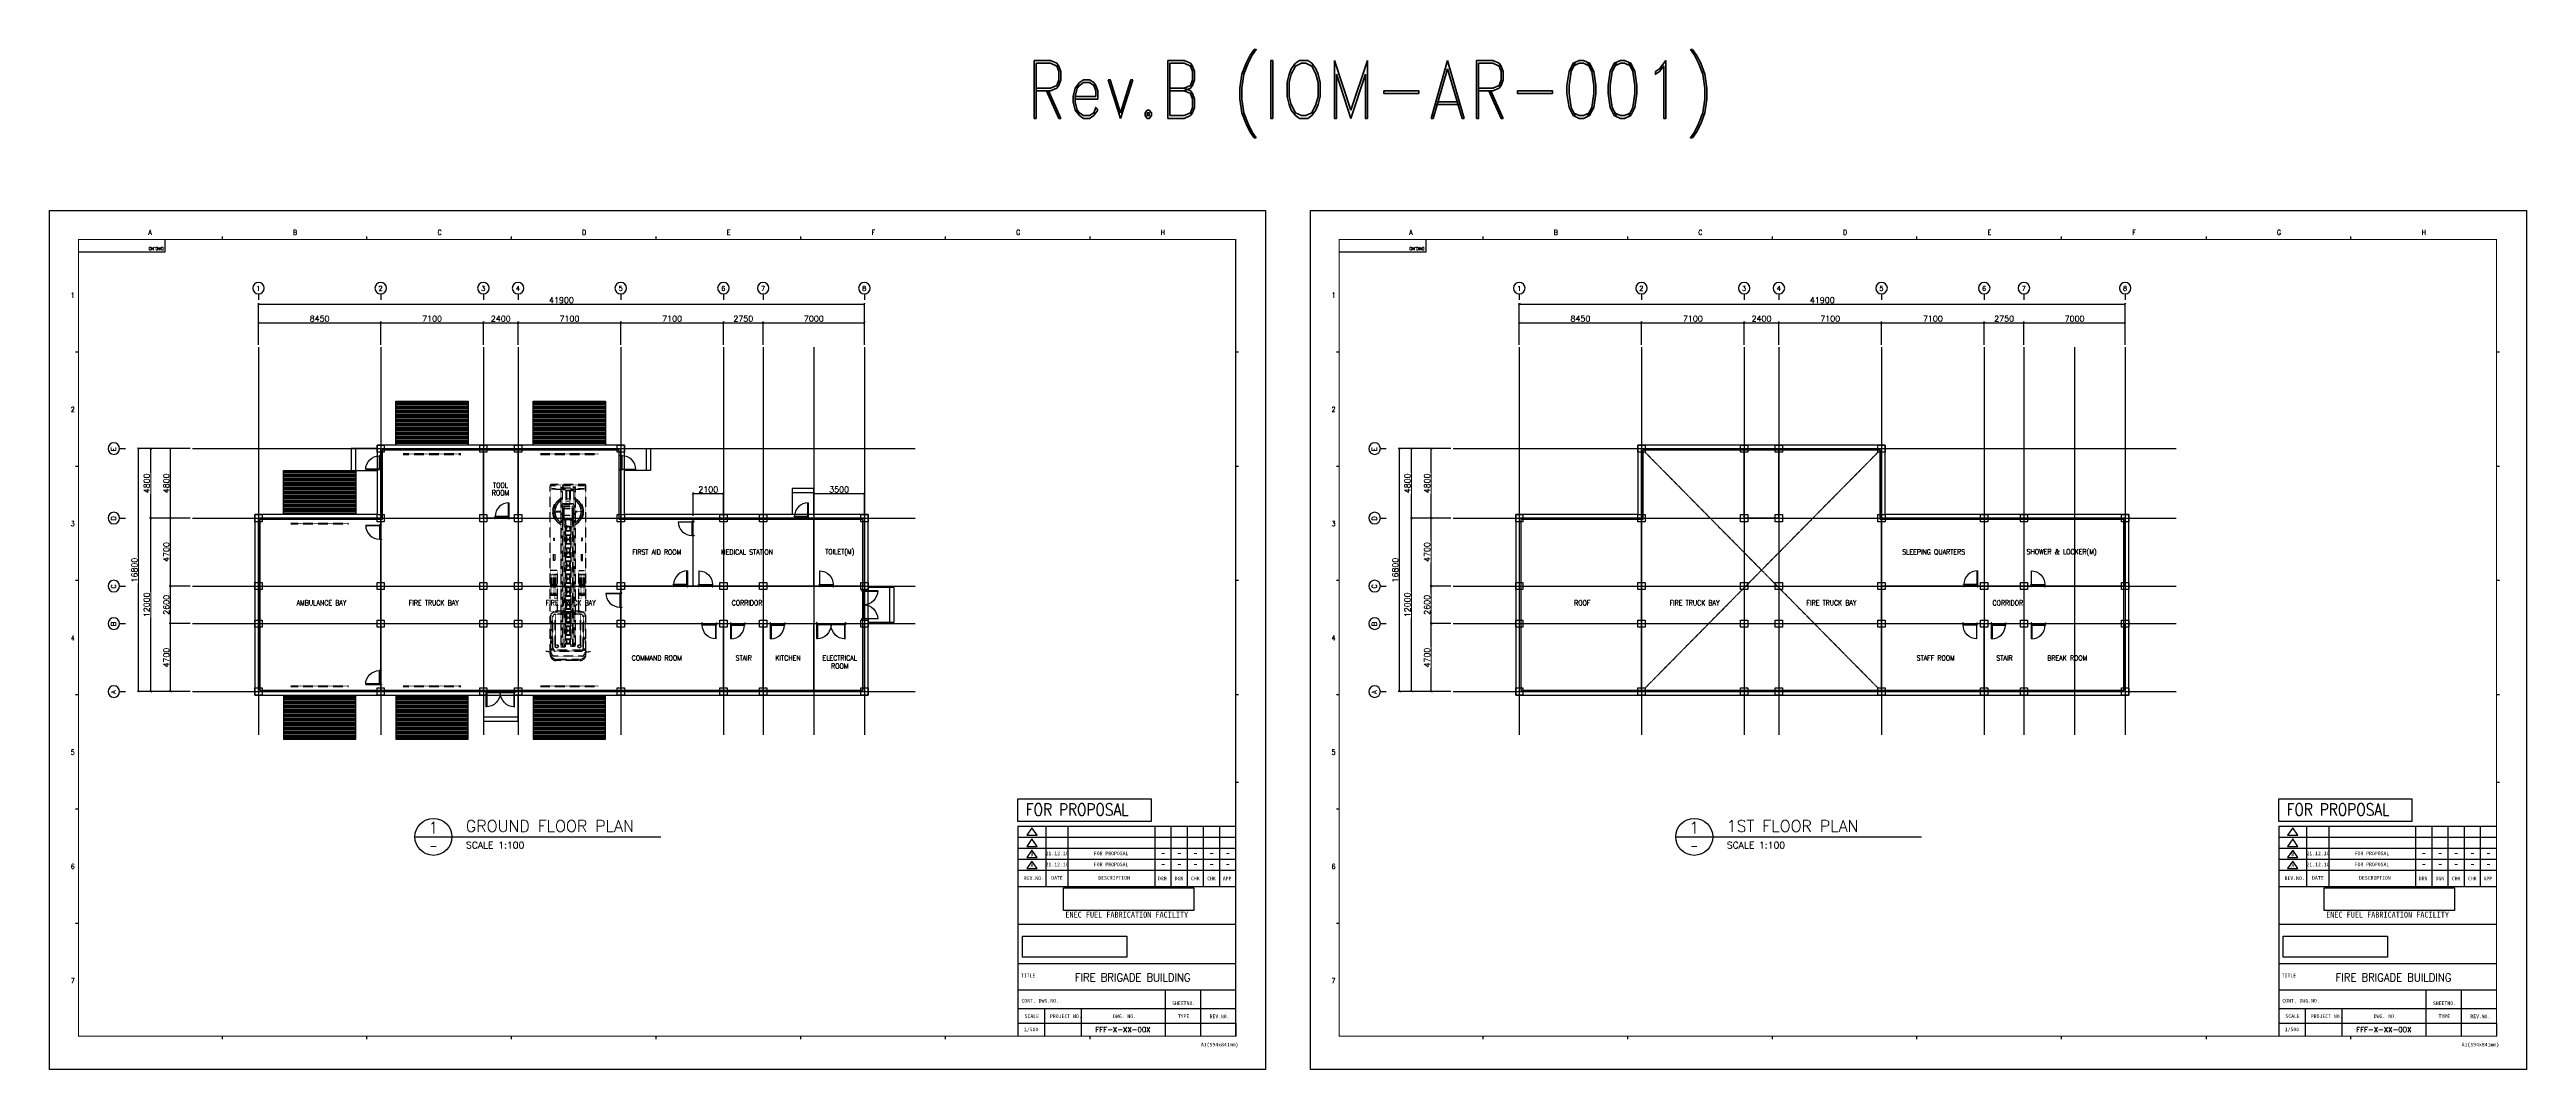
# Model space of a CAD drawing. Header units: millimetres. Extents: x -232466 to 170303, y -86240 to 307772.
# Drawn here: x -232466 to -61177, y 237245 to 307772 of the extents above; entities that cross this region are included whole.
import ezdxf
from ezdxf.enums import TextEntityAlignment as Align

# ---------------------------------------------------------------- set-up
doc = ezdxf.new("R2010")
doc.units = ezdxf.units.MM
doc.header["$XCLIPFRAME"] = 2
for name, pattern in [('AXES', [50.8, 31.75, -6.35, 6.35, -6.35]), ('CENTER', [2, 1.25, -0.25, 0.25, -0.25]), ('HID', [2.3, 1.5, -0.8])]:
    doc.linetypes.add(name, pattern=pattern)
doc.layers.add('0 외형선', color=3, linetype='Continuous', lineweight=25)
doc.layers.add('TEXT', color=7, linetype='Continuous', lineweight=15)
for name, color, linetype in [('4ELE', 4, 'Continuous'), ('aux', 8, 'Continuous'), ('Center Line', 1, 'CENTER'), ('COL', 2, 'Continuous'), ('dim', 7, 'Continuous'), ('DOOR', 4, 'Continuous'), ('G', 3, 'Continuous'), ('hat', 8, 'Continuous'), ('stair', 4, 'Continuous'), ('SYM', 7, 'Continuous'), ('TEXT1', 7, 'Continuous'), ('TITLEBOX', 7, 'Continuous'), ('TXT', 2, 'Continuous')]:
    doc.layers.add(name, color=color, linetype=linetype)
doc.styles.add('RD20', font='ROMAND.SHX', dxfattribs={"width": 0.8, "height": 2})
doc.styles.add('RD6', font='ROMAND.shx', dxfattribs={"width": 0.83, "height": 6})
doc.styles.add('ROMAND', font='romand')
doc.styles.add('RomanS', font='romans.shx')
doc.styles.add('TBOX', font='romans.shx')
doc.styles.add('돋움체', font='')
doc.styles.get('돋움체').set_extended_font_data('DotumChe')
doc.dimstyles.new('HYUNDAI', dxfattribs={"dimscale": 120, "dimtxt": 3, "dimasz": 3, "dimexe": 1, "dimexo": 2, "dimgap": 1, "dimtad": 1, "dimdec": 0, "dimdsep": 46, "dimtxsty": 'RomanS', "dimcen": 0, "dimclrd": 256, "dimclre": 256, "dimclrt": 3, "dimadec": 0, "dimazin": 0, "dimtfac": 1, "dimtdec": 0, "dimtix": 1, "dimtmove": 2, "dimatfit": 3, "dimfxl": 1, "dimtvp": 1, "dimtolj": 1, "dimarcsym": 0})
picture_1 = doc.add_image_def('image1', size_in_pixel=(850, 283))
picture_2 = doc.add_image_def('image2.jpg', size_in_pixel=(500, 87))
pattern_1 = [(0, (-251998.88, 216143.68), (0, 100), [])]

# ---------------------------------------------------------------- blocks, each defined once
blk = doc.blocks.new('_ArchTick')
at = {"color": 0, "linetype": 'ByBlock', "const_width": 0.15}
blk.add_lwpolyline([(-0.5, -0.5), (0.5, 0.5)], dxfattribs=at)
blk = doc.blocks.new('*D147')
at = {"layer": 'Defpoints', "color": 0}
for p in [(-226308, 280174), (-222583, 280174), (-222583, 263374)]:
    blk.add_point(p, dxfattribs=at)
at = {"layer": 'dim', "lineweight": -2}
for p, q in [((-222743, 280174), (-226388, 280174)), ((-226308, 263374), (-226308, 280174)), ((-222743, 263374), (-226388, 263374))]:
    blk.add_line(p, q, dxfattribs=at)
at = {"layer": 'dim', "lineweight": -2, "xscale": 160, "yscale": 160, "zscale": 160}
for p, rotation in [((-226308, 280174), 90), ((-226308, 263374), 270)]:
    blk.add_blockref('_ArchTick', p, dxfattribs=dict(at, rotation=rotation))
at = {"layer": 'dim', "color": 0, "insert": (-226588, 271774), "char_height": 400, "attachment_point": 5, "rotation": 90, "style": 'RomanS', "bg_fill": 3, "box_fill_scale": 1.1, "bg_fill_color": 257, "bg_fill_transparency": 0}
blk.add_mtext('\\A1;16800', dxfattribs=at)
blk = doc.blocks.new('*D148')
at = {"layer": 'Defpoints', "color": 0}
for p in [(-225463, 280174), (-222583, 280174), (-222583, 275374)]:
    blk.add_point(p, dxfattribs=at)
at = {"layer": 'dim', "lineweight": -2}
for p, q in [((-222743, 280174), (-225543, 280174)), ((-225463, 275374), (-225463, 280174)), ((-222743, 275374), (-225543, 275374))]:
    blk.add_line(p, q, dxfattribs=at)
at = {"layer": 'dim', "lineweight": -2, "xscale": 160, "yscale": 160, "zscale": 160}
for p, rotation in [((-225463, 280174), 90), ((-225463, 275374), 270)]:
    blk.add_blockref('_ArchTick', p, dxfattribs=dict(at, rotation=rotation))
at = {"layer": 'dim', "color": 0, "insert": (-225743, 277774), "char_height": 400, "attachment_point": 5, "rotation": 90, "style": 'RomanS', "bg_fill": 3, "box_fill_scale": 1.1, "bg_fill_color": 257, "bg_fill_transparency": 0}
blk.add_mtext('\\A1;4800', dxfattribs=at)
blk = doc.blocks.new('*D149')
at = {"layer": 'Defpoints', "color": 0}
for p in [(-209564, 288882), (-218014, 287184), (-209564, 287184)]:
    blk.add_point(p, dxfattribs=at)
at = {"layer": 'dim', "lineweight": -2}
for p, q in [((-218014, 287344), (-218014, 288962)), ((-218014, 288882), (-209564, 288882)), ((-209564, 287344), (-209564, 288962))]:
    blk.add_line(p, q, dxfattribs=at)
at = {"layer": 'dim', "lineweight": -2, "xscale": 160, "yscale": 160, "zscale": 160, "rotation": 180}
blk.add_blockref('_ArchTick', (-218014, 288882), dxfattribs=at)
at = {"layer": 'dim', "lineweight": -2, "xscale": 160, "yscale": 160, "zscale": 160}
blk.add_blockref('_ArchTick', (-209564, 288882), dxfattribs=at)
at = {"layer": 'dim', "color": 0, "insert": (-213789, 289162), "char_height": 400, "attachment_point": 5, "style": 'RomanS', "bg_fill": 3, "box_fill_scale": 1.1, "bg_fill_color": 257, "bg_fill_transparency": 0}
blk.add_mtext('\\A1;8450', dxfattribs=at)
blk = doc.blocks.new('주열')
at = {"layer": 'SYM'}
blk.add_line((0, 600), (0, 0), dxfattribs=at)
blk.add_circle((0, 1200), 600, dxfattribs=at)
blk = doc.blocks.new('*D150')
at = {"layer": 'Defpoints', "color": 0}
for p in [(-176114, 290162), (-218014, 287184), (-176114, 287184)]:
    blk.add_point(p, dxfattribs=at)
at = {"layer": 'dim', "lineweight": -2}
for p, q in [((-218014, 287344), (-218014, 290242)), ((-218014, 290162), (-176114, 290162)), ((-176114, 287344), (-176114, 290242))]:
    blk.add_line(p, q, dxfattribs=at)
at = {"layer": 'dim', "lineweight": -2, "xscale": 160, "yscale": 160, "zscale": 160, "rotation": 180}
blk.add_blockref('_ArchTick', (-218014, 290162), dxfattribs=at)
at = {"layer": 'dim', "lineweight": -2, "xscale": 160, "yscale": 160, "zscale": 160}
blk.add_blockref('_ArchTick', (-176114, 290162), dxfattribs=at)
at = {"layer": 'dim', "color": 0, "insert": (-197064, 290442), "char_height": 400, "attachment_point": 5, "style": 'RomanS', "bg_fill": 3, "box_fill_scale": 1.1, "bg_fill_color": 257, "bg_fill_transparency": 0}
blk.add_mtext('\\A1;41900', dxfattribs=at)
blk = doc.blocks.new('*D151')
at = {"layer": 'Defpoints', "color": 0}
for p in [(-202464, 288882), (-209564, 287184), (-202464, 287184)]:
    blk.add_point(p, dxfattribs=at)
at = {"layer": 'dim', "lineweight": -2}
for p, q in [((-209564, 287344), (-209564, 288962)), ((-209564, 288882), (-202464, 288882)), ((-202464, 287344), (-202464, 288962))]:
    blk.add_line(p, q, dxfattribs=at)
at = {"layer": 'dim', "lineweight": -2, "xscale": 160, "yscale": 160, "zscale": 160, "rotation": 180}
blk.add_blockref('_ArchTick', (-209564, 288882), dxfattribs=at)
at = {"layer": 'dim', "lineweight": -2, "xscale": 160, "yscale": 160, "zscale": 160}
blk.add_blockref('_ArchTick', (-202464, 288882), dxfattribs=at)
at = {"layer": 'dim', "color": 0, "insert": (-206014, 289162), "char_height": 400, "attachment_point": 5, "style": 'RomanS', "bg_fill": 3, "box_fill_scale": 1.1, "bg_fill_color": 257, "bg_fill_transparency": 0}
blk.add_mtext('\\A1;7100', dxfattribs=at)
blk = doc.blocks.new('*D152')
at = {"layer": 'Defpoints', "color": 0}
for p in [(-202464, 287184), (-200064, 287184)]:
    blk.add_point(p, dxfattribs=at)
at = {"layer": 'dim', "lineweight": -2}
for p, q in [((-202464, 287344), (-202464, 288962)), ((-202464, 288882), (-200064, 288882)), ((-200064, 287344), (-200064, 288962))]:
    blk.add_line(p, q, dxfattribs=at)
at = {"layer": 'dim', "lineweight": -2, "xscale": 160, "yscale": 160, "zscale": 160, "rotation": 180}
blk.add_blockref('_ArchTick', (-202464, 288882), dxfattribs=at)
at = {"layer": 'dim', "lineweight": -2, "xscale": 160, "yscale": 160, "zscale": 160}
blk.add_blockref('_ArchTick', (-200064, 288882), dxfattribs=at)
at = {"layer": 'dim', "color": 0, "insert": (-201264, 289162), "char_height": 400, "attachment_point": 5, "style": 'RomanS', "bg_fill": 3, "box_fill_scale": 1.1, "bg_fill_color": 257, "bg_fill_transparency": 0}
blk.add_mtext('\\A1;2400', dxfattribs=at)
at = {"layer": 'Defpoints', "color": 0}
blk.add_point((-200064, 288882), dxfattribs=at)
blk = doc.blocks.new('*D153')
at = {"layer": 'Defpoints', "color": 0}
for p in [(-192964, 288882), (-200064, 287184), (-192964, 287184)]:
    blk.add_point(p, dxfattribs=at)
at = {"layer": 'dim', "lineweight": -2}
for p, q in [((-200064, 287344), (-200064, 288962)), ((-200064, 288882), (-192964, 288882)), ((-192964, 287344), (-192964, 288962))]:
    blk.add_line(p, q, dxfattribs=at)
at = {"layer": 'dim', "lineweight": -2, "xscale": 160, "yscale": 160, "zscale": 160, "rotation": 180}
blk.add_blockref('_ArchTick', (-200064, 288882), dxfattribs=at)
at = {"layer": 'dim', "lineweight": -2, "xscale": 160, "yscale": 160, "zscale": 160}
blk.add_blockref('_ArchTick', (-192964, 288882), dxfattribs=at)
at = {"layer": 'dim', "color": 0, "insert": (-196514, 289162), "char_height": 400, "attachment_point": 5, "style": 'RomanS', "bg_fill": 3, "box_fill_scale": 1.1, "bg_fill_color": 257, "bg_fill_transparency": 0}
blk.add_mtext('\\A1;7100', dxfattribs=at)
blk = doc.blocks.new('*D154')
at = {"layer": 'Defpoints', "color": 0}
for p in [(-185864, 288882), (-192964, 287184), (-185864, 287184)]:
    blk.add_point(p, dxfattribs=at)
at = {"layer": 'dim', "lineweight": -2}
for p, q in [((-192964, 287344), (-192964, 288962)), ((-192964, 288882), (-185864, 288882)), ((-185864, 287344), (-185864, 288962))]:
    blk.add_line(p, q, dxfattribs=at)
at = {"layer": 'dim', "lineweight": -2, "xscale": 160, "yscale": 160, "zscale": 160, "rotation": 180}
blk.add_blockref('_ArchTick', (-192964, 288882), dxfattribs=at)
at = {"layer": 'dim', "lineweight": -2, "xscale": 160, "yscale": 160, "zscale": 160}
blk.add_blockref('_ArchTick', (-185864, 288882), dxfattribs=at)
at = {"layer": 'dim', "color": 0, "insert": (-189414, 289162), "char_height": 400, "attachment_point": 5, "style": 'RomanS', "bg_fill": 3, "box_fill_scale": 1.1, "bg_fill_color": 257, "bg_fill_transparency": 0}
blk.add_mtext('\\A1;7100', dxfattribs=at)
blk = doc.blocks.new('*D155')
at = {"layer": 'Defpoints', "color": 0}
for p in [(-185864, 287184), (-183114, 287184)]:
    blk.add_point(p, dxfattribs=at)
at = {"layer": 'dim', "lineweight": -2}
for p, q in [((-185864, 287344), (-185864, 288962)), ((-185864, 288882), (-183114, 288882)), ((-183114, 287344), (-183114, 288962))]:
    blk.add_line(p, q, dxfattribs=at)
at = {"layer": 'dim', "lineweight": -2, "xscale": 160, "yscale": 160, "zscale": 160, "rotation": 180}
blk.add_blockref('_ArchTick', (-185864, 288882), dxfattribs=at)
at = {"layer": 'dim', "lineweight": -2, "xscale": 160, "yscale": 160, "zscale": 160}
blk.add_blockref('_ArchTick', (-183114, 288882), dxfattribs=at)
at = {"layer": 'dim', "color": 0, "insert": (-184489, 289162), "char_height": 400, "attachment_point": 5, "style": 'RomanS', "bg_fill": 3, "box_fill_scale": 1.1, "bg_fill_color": 257, "bg_fill_transparency": 0}
blk.add_mtext('\\A1;2750', dxfattribs=at)
at = {"layer": 'Defpoints', "color": 0}
blk.add_point((-183114, 288882), dxfattribs=at)
blk = doc.blocks.new('*D156')
at = {"layer": 'Defpoints', "color": 0}
for p in [(-176114, 288882), (-183114, 287184), (-176114, 287184)]:
    blk.add_point(p, dxfattribs=at)
at = {"layer": 'dim', "lineweight": -2}
for p, q in [((-183114, 287344), (-183114, 288962)), ((-183114, 288882), (-176114, 288882)), ((-176114, 287344), (-176114, 288962))]:
    blk.add_line(p, q, dxfattribs=at)
at = {"layer": 'dim', "lineweight": -2, "xscale": 160, "yscale": 160, "zscale": 160, "rotation": 180}
blk.add_blockref('_ArchTick', (-183114, 288882), dxfattribs=at)
at = {"layer": 'dim', "lineweight": -2, "xscale": 160, "yscale": 160, "zscale": 160}
blk.add_blockref('_ArchTick', (-176114, 288882), dxfattribs=at)
at = {"layer": 'dim', "color": 0, "insert": (-179614, 289162), "char_height": 400, "attachment_point": 5, "style": 'RomanS', "bg_fill": 3, "box_fill_scale": 1.1, "bg_fill_color": 257, "bg_fill_transparency": 0}
blk.add_mtext('\\A1;7000', dxfattribs=at)
blk = doc.blocks.new('*D157')
at = {"layer": 'Defpoints', "color": 0}
for p in [(-225463, 275374), (-222583, 275374), (-222583, 263374)]:
    blk.add_point(p, dxfattribs=at)
at = {"layer": 'dim', "lineweight": -2}
for p, q in [((-222743, 275374), (-225543, 275374)), ((-225463, 263374), (-225463, 275374)), ((-222743, 263374), (-225543, 263374))]:
    blk.add_line(p, q, dxfattribs=at)
at = {"layer": 'dim', "lineweight": -2, "xscale": 160, "yscale": 160, "zscale": 160}
for p, rotation in [((-225463, 275374), 90), ((-225463, 263374), 270)]:
    blk.add_blockref('_ArchTick', p, dxfattribs=dict(at, rotation=rotation))
at = {"layer": 'dim', "color": 0, "insert": (-225743, 269374), "char_height": 400, "attachment_point": 5, "rotation": 90, "style": 'RomanS', "bg_fill": 3, "box_fill_scale": 1.1, "bg_fill_color": 257, "bg_fill_transparency": 0}
blk.add_mtext('\\A1;12000', dxfattribs=at)
blk = doc.blocks.new('fire fighting car plan')
at = {"layer": 'aux', "linetype": 'HID'}
for p, q in [((388, 12154), (2030, 12154)), ((440, 12077), (1978, 12077)), ((-25, 11568), (-336, 11514)), ((-24, 11741), (-24, 9117)), ((1, 10658), (1, 11387)), ((1, 11387), (119, 11330)), ((119, 10658), (1, 10658)), ((1, 9067), (1, 10599)), ((1, 10599), (119, 10599)), ((123, 11395), (15, 11460)), ((119, 11330), (119, 10658)), ((119, 10599), (119, 9067)), ((163, 11280), (163, 9101)), ((232, 11856), (2186, 11856)), ((2104, 11503), (314, 11503)), ((318, 11434), (2100, 11434)), ((319, 11167), (319, 8946)), ((339, 11167), (339, 8946)), ((1009, 11193), (709, 11193)), ((709, 321), (709, 11193)), ((809, 421), (809, 11193)), ((909, 2403), (909, 11193)), ((1009, 2873), (1009, 11193)), ((1409, 10993), (1009, 10993)), ((1409, 10953), (1009, 10953)), ((1009, 10523), (1139, 10953)), ((1009, 10575), (1123, 10953)), ((1409, 10693), (1009, 10693)), ((1409, 10653), (1009, 10653)), ((1139, 10093), (1009, 10523)), ((1123, 10093), (1009, 10471)), ((1409, 10393), (1009, 10393)), ((1409, 10353), (1009, 10353)), ((1409, 10523), (1279, 10953)), ((1279, 10093), (1409, 10523)), ((1409, 10575), (1295, 10953)), ((1295, 10093), (1409, 10471)), ((1409, 2873), (1409, 11193)), ((1709, 11193), (1409, 11193)), ((1509, 2403), (1509, 11193)), ((1609, 421), (1609, 11193)), ((1709, 321), (1709, 11193)), ((2080, 11167), (2080, 8946)), ((2100, 11167), (2100, 8946)), ((2255, 11280), (2255, 9101)), ((2295, 11395), (2404, 11460)), ((2417, 11387), (2299, 11330)), ((2299, 11330), (2299, 10658)), ((2299, 10658), (2417, 10658)), ((2299, 10599), (2299, 9067)), ((2417, 10599), (2299, 10599)), ((2417, 10658), (2417, 11387)), ((2417, 9067), (2417, 10599)), ((2443, 11741), (2443, 9117)), ((2443, 11568), (2753, 11514)), ((-29, 8745), (-29, 71)), ((-29, 8745), (2448, 8745)), ((119, 9067), (1, 9067)), ((285, 8808), (2133, 8808)), ((318, 8946), (2100, 8946)), ((471, 8745), (471, 5919)), ((1409, 10093), (1009, 10093)), ((1409, 10053), (1009, 10053)), ((1009, 9623), (1139, 10053)), ((1009, 9675), (1123, 10053)), ((1409, 9793), (1009, 9793)), ((1409, 9753), (1009, 9753)), ((1139, 9193), (1009, 9623)), ((1123, 9193), (1009, 9571)), ((1409, 9493), (1009, 9493)), ((1409, 9453), (1009, 9453)), ((1409, 9193), (1009, 9193)), ((1409, 9153), (1009, 9153)), ((1009, 8723), (1139, 9153)), ((1009, 8775), (1123, 9153)), ((1409, 8893), (1009, 8893)), ((1409, 8853), (1009, 8853)), ((1139, 8293), (1009, 8723)), ((1123, 8293), (1009, 8671)), ((1409, 8593), (1009, 8593)), ((1409, 9623), (1279, 10053)), ((1279, 9193), (1409, 9623)), ((1409, 8723), (1279, 9153)), ((1279, 8293), (1409, 8723)), ((1409, 9675), (1295, 10053)), ((1295, 9193), (1409, 9571)), ((1409, 8775), (1295, 9153)), ((1295, 8293), (1409, 8671)), ((1948, 8745), (1948, 5919)), ((2299, 9067), (2417, 9067)), ((2448, 8745), (2448, 71)), ((471, 6935), (-29, 6935)), ((471, 6905), (-29, 6905)), ((71, 7591), (71, 6249)), ((171, 7591), (171, 6249)), ((259, 7623), (259, 7847)), ((259, 7847), (471, 7847)), ((271, 7591), (271, 6249)), ((371, 7591), (371, 6249)), ((1409, 8553), (1009, 8553)), ((1409, 8293), (1009, 8293)), ((1409, 8253), (1009, 8253)), ((1009, 7875), (1123, 8253)), ((1009, 7823), (1139, 8253)), ((1409, 7993), (1009, 7993)), ((1409, 7953), (1009, 7953)), ((1139, 7393), (1009, 7823)), ((1123, 7393), (1009, 7771)), ((1409, 7693), (1009, 7693)), ((1409, 7653), (1009, 7653)), ((1409, 7393), (1009, 7393)), ((1409, 7353), (1009, 7353)), ((1009, 6975), (1123, 7353)), ((1009, 6923), (1139, 7353)), ((1409, 7093), (1009, 7093)), ((1409, 7053), (1009, 7053)), ((1139, 6493), (1009, 6923)), ((1123, 6493), (1009, 6871)), ((1409, 7823), (1279, 8253)), ((1279, 7393), (1409, 7823)), ((1409, 6923), (1279, 7353)), ((1279, 6493), (1409, 6923)), ((1409, 7875), (1295, 8253)), ((1295, 7393), (1409, 7771)), ((1409, 6975), (1295, 7353)), ((1295, 6493), (1409, 6871)), ((2159, 7847), (1948, 7847)), ((1948, 6935), (2448, 6935)), ((1948, 6905), (2448, 6905)), ((2048, 7591), (2048, 6249)), ((2148, 7591), (2148, 6249)), ((2159, 7623), (2159, 7847)), ((2248, 7591), (2248, 6249)), ((2348, 7591), (2348, 6249)), ((471, 5919), (-29, 5919)), ((296, 5225), (201, 5225)), ((201, 5225), (201, 4807)), ((296, 4807), (296, 5225)), ((1409, 6793), (1009, 6793)), ((1409, 6753), (1009, 6753)), ((1409, 6493), (1009, 6493)), ((1409, 6453), (1009, 6453)), ((1009, 6023), (1139, 6453)), ((1009, 6075), (1123, 6453)), ((1409, 6193), (1009, 6193)), ((1409, 6153), (1009, 6153)), ((1139, 5593), (1009, 6023)), ((1123, 5593), (1009, 5971)), ((1409, 5893), (1009, 5893)), ((1409, 5853), (1009, 5853)), ((1409, 5593), (1009, 5593)), ((1009, 5123), (1139, 5553)), ((1009, 5175), (1123, 5553)), ((1409, 5553), (1009, 5553)), ((1409, 5293), (1009, 5293)), ((1409, 5253), (1009, 5253)), ((1409, 6023), (1279, 6453)), ((1279, 5593), (1409, 6023)), ((1409, 5123), (1279, 5553)), ((1409, 6075), (1295, 6453)), ((1295, 5593), (1409, 5971)), ((1409, 5175), (1295, 5553)), ((1948, 5919), (2448, 5919)), ((2122, 5225), (2217, 5225)), ((2122, 4807), (2122, 5225)), ((2217, 5225), (2217, 4807)), ((201, 4807), (296, 4807)), ((296, 3859), (220, 3859)), ((220, 3859), (220, 3679)), ((220, 3679), (296, 3679)), ((296, 3679), (296, 3859)), ((1139, 4693), (1009, 5123)), ((1123, 4693), (1009, 5071)), ((1409, 4993), (1009, 4993)), ((1409, 4953), (1009, 4953)), ((1409, 4693), (1009, 4693)), ((1009, 4275), (1123, 4653)), ((1009, 4223), (1139, 4653)), ((1409, 4653), (1009, 4653)), ((1409, 4393), (1009, 4393)), ((1409, 4353), (1009, 4353)), ((1139, 3793), (1009, 4223)), ((1123, 3793), (1009, 4171)), ((1409, 4093), (1009, 4093)), ((1409, 4053), (1009, 4053)), ((1409, 3793), (1009, 3793)), ((1009, 3323), (1139, 3753)), ((1009, 3375), (1123, 3753)), ((1409, 3753), (1009, 3753)), ((1409, 3493), (1009, 3493)), ((1409, 3453), (1009, 3453)), ((1279, 4693), (1409, 5123)), ((1409, 4223), (1279, 4653)), ((1279, 3793), (1409, 4223)), ((1409, 3323), (1279, 3753)), ((1295, 4693), (1409, 5071)), ((1409, 4275), (1295, 4653)), ((1295, 3793), (1409, 4171)), ((1409, 3375), (1295, 3753)), ((2217, 4807), (2122, 4807)), ((2122, 3859), (2198, 3859)), ((2122, 3679), (2122, 3859)), ((2198, 3679), (2122, 3679)), ((2198, 3859), (2198, 3679)), ((255, 2353), (299, 2330)), ((709, 1878), (302, 1878)), ((709, 1828), (302, 1828)), ((1609, 2403), (809, 2403)), ((829, 1323), (829, 2383)), ((919, 2383), (829, 2383)), ((919, 2123), (829, 2123)), ((1509, 2873), (909, 2873)), ((1509, 2423), (909, 2423)), ((919, 1323), (919, 2403)), ((1499, 2103), (919, 2103)), ((1139, 2893), (1009, 3323)), ((1123, 2893), (1009, 3271)), ((1409, 3193), (1009, 3193)), ((1409, 3153), (1009, 3153)), ((1409, 2893), (1009, 2893)), ((1389, 2803), (1029, 2803)), ((1029, 2403), (1029, 2803)), ((1279, 2893), (1409, 3323)), ((1295, 2893), (1409, 3271)), ((1389, 2403), (1389, 2803)), ((1499, 1323), (1499, 2403)), ((1589, 2383), (1499, 2383)), ((1589, 2123), (1499, 2123)), ((1589, 1323), (1589, 2383)), ((2116, 1878), (1709, 1878)), ((2116, 1828), (1709, 1828)), ((2163, 2353), (2119, 2330)), ((-29, 321), (2448, 321)), ((71, 271), (71, 71)), ((71, 271), (709, 271)), ((71, 71), (709, 71)), ((255, 1353), (299, 1376)), ((709, 71), (709, 321)), ((789, 71), (789, 241)), ((789, 241), (1629, 241)), ((869, 98), (789, 98)), ((789, 71), (1629, 71)), ((1609, 1303), (809, 1303)), ((809, 421), (1609, 421)), ((919, 1626), (829, 1626)), ((919, 1483), (829, 1483)), ((1589, 1323), (829, 1323)), ((869, 71), (869, 241)), ((1499, 1646), (919, 1646)), ((1499, 1503), (919, 1503)), ((1499, 1379), (919, 1379)), ((1059, 421), (1059, 1303)), ((1109, 421), (1109, 1303)), ((1309, 1183), (1109, 1183)), ((1309, 1163), (1109, 1163)), ((1309, 1063), (1109, 1063)), ((1309, 1043), (1109, 1043)), ((1309, 943), (1109, 943)), ((1309, 923), (1109, 923)), ((1309, 421), (1309, 1303)), ((1359, 421), (1359, 1303)), ((1589, 1626), (1499, 1626)), ((1589, 1483), (1499, 1483)), ((1549, 71), (1549, 241)), ((1629, 98), (1549, 98)), ((1629, 71), (1629, 241)), ((1709, 71), (1709, 321)), ((1709, 271), (2348, 271)), ((1709, 71), (2348, 71)), ((2163, 1353), (2119, 1376)), ((2348, 271), (2348, 71)), ((71, -29), (2348, -29))]:
    blk.add_line(p, q, dxfattribs=at)
for centre, radius in [((425, 11167), 106), ((425, 11167), 96.2), ((1993, 11167), 106), ((1993, 11167), 96.2)]:
    blk.add_circle(centre, radius, dxfattribs=at)
for centre, radius, start, end in [((388, 11741), 413, 90, 180), ((440, 11612), 464, 90, 180), ((601, 11727), 396, 62.1521, 118.06049), ((1817, 11727), 396, 61.93951, 117.8479), ((1978, 11612), 464, 0, 90), ((2030, 11741), 413, 0, 90), ((422, 11494), 408, 117.63682, 184.77223), ((318, 11280), 226, 90, 149.29251), ((318, 11280), 155, 90, 180), ((284, 11708), 155, 98.57743, 122.79037), ((2100, 11280), 226, 30.70749, 90), ((2100, 11280), 155, 0, 90), ((2134, 11708), 155, 57.20963, 81.42257), ((1997, 11494), 408, 355.22777, 62.36318), ((285, 9117), 310, 180, 270), ((318, 9101), 155, 180, 270.00001), ((2100, 9101), 155, 270, 0), ((2133, 9117), 310, 270, 0), ((21, 7591), 50, 0, 180), ((121, 7591), 50, 0, 180), ((221, 7591), 50, 0, 180), ((321, 7591), 50, 0, 180), ((421, 7591), 50, 0, 180), ((1998, 7591), 50, 0, 180), ((2098, 7591), 50, 0, 180), ((2198, 7591), 50, 0, 180), ((2298, 7591), 50, 0, 180), ((2398, 7591), 50, 0, 180), ((21, 6249), 50, 180, 0), ((121, 6249), 50, 180, 0), ((221, 6249), 50, 180, 0), ((321, 6249), 50, 180, 0), ((421, 6249), 50, 180, 0), ((1998, 6249), 50, 180, 0), ((2098, 6249), 50, 180, 0), ((2198, 6249), 50, 180, 0), ((2298, 6249), 50, 180, 0), ((2398, 6249), 50, 180, 0), ((1209, 1853), 1077, 152.34262, 207.65738), ((1209, 1853), 1027, 119.12908, 240.87092), ((1209, 1853), 1017, 119.44346, 240.55654), ((1209, 1853), 917, 123.03565, 236.96435), ((1209, 1853), 907, 123.44734, 236.55266), ((1209, 1853), 1027, 299.12908, 60.87092), ((1209, 1853), 1017, 299.44346, 60.55654), ((1209, 1853), 917, 303.03565, 56.96435), ((1209, 1853), 907, 303.44734, 56.55266), ((1209, 1853), 1077, 332.34262, 27.65738), ((71, 71), 100, 180, 270), ((2348, 71), 100, 270, 0)]:
    blk.add_arc(centre, radius, start, end, dxfattribs=at)
blk = doc.blocks.new('*D165')
at = {"layer": 'Defpoints', "color": 0}
for p in [(-224111, 280174), (-222583, 280174), (-222583, 275374)]:
    blk.add_point(p, dxfattribs=at)
at = {"layer": 'dim', "lineweight": -2}
for p, q in [((-222743, 280174), (-224191, 280174)), ((-224111, 275374), (-224111, 280174)), ((-222743, 275374), (-224191, 275374))]:
    blk.add_line(p, q, dxfattribs=at)
at = {"layer": 'dim', "lineweight": -2, "xscale": 160, "yscale": 160, "zscale": 160}
for p, rotation in [((-224111, 280174), 90), ((-224111, 275374), 270)]:
    blk.add_blockref('_ArchTick', p, dxfattribs=dict(at, rotation=rotation))
at = {"layer": 'dim', "color": 0, "insert": (-224391, 277774), "char_height": 400, "attachment_point": 5, "rotation": 90, "style": 'RomanS', "bg_fill": 3, "box_fill_scale": 1.1, "bg_fill_color": 257, "bg_fill_transparency": 0}
blk.add_mtext('\\A1;4800', dxfattribs=at)
blk = doc.blocks.new('*D166')
at = {"layer": 'Defpoints', "color": 0}
for p in [(-224111, 275374), (-222583, 275374), (-222583, 270674)]:
    blk.add_point(p, dxfattribs=at)
at = {"layer": 'dim', "lineweight": -2}
for p, q in [((-222743, 275374), (-224191, 275374)), ((-224111, 270674), (-224111, 275374)), ((-222743, 270674), (-224191, 270674))]:
    blk.add_line(p, q, dxfattribs=at)
at = {"layer": 'dim', "lineweight": -2, "xscale": 160, "yscale": 160, "zscale": 160}
for p, rotation in [((-224111, 275374), 90), ((-224111, 270674), 270)]:
    blk.add_blockref('_ArchTick', p, dxfattribs=dict(at, rotation=rotation))
at = {"layer": 'dim', "color": 0, "insert": (-224391, 273024), "char_height": 400, "attachment_point": 5, "rotation": 90, "style": 'RomanS', "bg_fill": 3, "box_fill_scale": 1.1, "bg_fill_color": 257, "bg_fill_transparency": 0}
blk.add_mtext('\\A1;4700', dxfattribs=at)
blk = doc.blocks.new('*D167')
at = {"layer": 'Defpoints', "color": 0}
for p in [(-222583, 270674), (-222583, 268074)]:
    blk.add_point(p, dxfattribs=at)
at = {"layer": 'dim', "lineweight": -2}
for p, q in [((-222743, 270674), (-224191, 270674)), ((-224111, 268074), (-224111, 270674)), ((-222743, 268074), (-224191, 268074))]:
    blk.add_line(p, q, dxfattribs=at)
at = {"layer": 'dim', "lineweight": -2, "xscale": 160, "yscale": 160, "zscale": 160}
for p, rotation in [((-224111, 270674), 90), ((-224111, 268074), 270)]:
    blk.add_blockref('_ArchTick', p, dxfattribs=dict(at, rotation=rotation))
at = {"layer": 'dim', "color": 0, "insert": (-224391, 269374), "char_height": 400, "attachment_point": 5, "rotation": 90, "style": 'RomanS', "bg_fill": 3, "box_fill_scale": 1.1, "bg_fill_color": 257, "bg_fill_transparency": 0}
blk.add_mtext('\\A1;2600', dxfattribs=at)
at = {"layer": 'Defpoints', "color": 0}
blk.add_point((-224111, 270674), dxfattribs=at)
blk = doc.blocks.new('*D168')
at = {"layer": 'Defpoints', "color": 0}
for p in [(-224111, 268074), (-222583, 268074), (-222583, 263374)]:
    blk.add_point(p, dxfattribs=at)
at = {"layer": 'dim', "lineweight": -2}
for p, q in [((-222743, 268074), (-224191, 268074)), ((-224111, 263374), (-224111, 268074)), ((-222743, 263374), (-224191, 263374))]:
    blk.add_line(p, q, dxfattribs=at)
at = {"layer": 'dim', "lineweight": -2, "xscale": 160, "yscale": 160, "zscale": 160}
for p, rotation in [((-224111, 268074), 90), ((-224111, 263374), 270)]:
    blk.add_blockref('_ArchTick', p, dxfattribs=dict(at, rotation=rotation))
at = {"layer": 'dim', "color": 0, "insert": (-224391, 265724), "char_height": 400, "attachment_point": 5, "rotation": 90, "style": 'RomanS', "bg_fill": 3, "box_fill_scale": 1.1, "bg_fill_color": 257, "bg_fill_transparency": 0}
blk.add_mtext('\\A1;4700', dxfattribs=at)
blk = doc.blocks.new('D2000')
at = {"color": 8}
for p, q in [((-45, -45), (-45, -1955)), ((0, -1935), (0, -65))]:
    blk.add_line(p, q, dxfattribs=at)
for points in [[(-25, 0), (0, 0), (0, -25), (-45, -25), (-45, -45), (-105, -45), (-150, -25), (-150, 0), (-130, 0)], [(975, -25), (0, -25), (0, -65), (975, -65), (975, -25)], [(-25, -2000), (0, -2000), (0, -1975), (-45, -1975), (-45, -1955), (-105, -1955), (-150, -1975), (-150, -2000), (-130, -2000)], [(975, -1975), (0, -1975), (0, -1935), (975, -1935), (975, -1975)]]:
    blk.add_lwpolyline(points)
at = {"ltscale": 0.2}
for centre, start, end in [((0, -25), 270, 0), ((0, -1975), 0, 90)]:
    blk.add_arc(centre, 975, start, end, dxfattribs=at)
blk = doc.blocks.new('SD1')
at = {"color": 8}
for p, q in [((-55, 200), (-975, 200)), ((-955, 155), (-45, 155))]:
    blk.add_line(p, q, dxfattribs=at)
for points in [[(-1000, 180), (-1000, 200), (-975, 200), (-975, 155), (-955, 155), (-955, 95), (-975, 50), (-1000, 50), (-1000, 70)], [(-25, 1150), (-25, 200), (-55, 200), (-55, 1150)], [(0, 180), (0, 200), (-25, 200), (-25, 155), (-45, 155), (-45, 95), (-25, 50), (0, 50), (0, 70)]]:
    blk.add_lwpolyline(points)
blk.add_arc((-25, 200), 950, 90, 180)
blk = doc.blocks.new('*D169')
at = {"layer": 'Defpoints', "color": 0}
for p in [(-139118, 280174), (-135394, 280174), (-135394, 263374)]:
    blk.add_point(p, dxfattribs=at)
at = {"layer": 'dim', "lineweight": -2}
for p, q in [((-135554, 280174), (-139198, 280174)), ((-139118, 263374), (-139118, 280174)), ((-135554, 263374), (-139198, 263374))]:
    blk.add_line(p, q, dxfattribs=at)
at = {"layer": 'dim', "lineweight": -2, "xscale": 160, "yscale": 160, "zscale": 160}
for p, rotation in [((-139118, 280174), 90), ((-139118, 263374), 270)]:
    blk.add_blockref('_ArchTick', p, dxfattribs=dict(at, rotation=rotation))
at = {"layer": 'dim', "color": 0, "insert": (-139398, 271774), "char_height": 400, "attachment_point": 5, "rotation": 90, "style": 'RomanS', "bg_fill": 3, "box_fill_scale": 1.1, "bg_fill_color": 257, "bg_fill_transparency": 0}
blk.add_mtext('\\A1;16800', dxfattribs=at)
blk = doc.blocks.new('*D170')
at = {"layer": 'Defpoints', "color": 0}
for p in [(-138274, 280174), (-135394, 280174), (-135394, 275374)]:
    blk.add_point(p, dxfattribs=at)
at = {"layer": 'dim', "lineweight": -2}
for p, q in [((-135554, 280174), (-138354, 280174)), ((-138274, 275374), (-138274, 280174)), ((-135554, 275374), (-138354, 275374))]:
    blk.add_line(p, q, dxfattribs=at)
at = {"layer": 'dim', "lineweight": -2, "xscale": 160, "yscale": 160, "zscale": 160}
for p, rotation in [((-138274, 280174), 90), ((-138274, 275374), 270)]:
    blk.add_blockref('_ArchTick', p, dxfattribs=dict(at, rotation=rotation))
at = {"layer": 'dim', "color": 0, "insert": (-138554, 277774), "char_height": 400, "attachment_point": 5, "rotation": 90, "style": 'RomanS', "bg_fill": 3, "box_fill_scale": 1.1, "bg_fill_color": 257, "bg_fill_transparency": 0}
blk.add_mtext('\\A1;4800', dxfattribs=at)
blk = doc.blocks.new('*D171')
at = {"layer": 'Defpoints', "color": 0}
for p in [(-122375, 288882), (-130825, 287184), (-122375, 287184)]:
    blk.add_point(p, dxfattribs=at)
at = {"layer": 'dim', "lineweight": -2}
for p, q in [((-130825, 287344), (-130825, 288962)), ((-130825, 288882), (-122375, 288882)), ((-122375, 287344), (-122375, 288962))]:
    blk.add_line(p, q, dxfattribs=at)
at = {"layer": 'dim', "lineweight": -2, "xscale": 160, "yscale": 160, "zscale": 160, "rotation": 180}
blk.add_blockref('_ArchTick', (-130825, 288882), dxfattribs=at)
at = {"layer": 'dim', "lineweight": -2, "xscale": 160, "yscale": 160, "zscale": 160}
blk.add_blockref('_ArchTick', (-122375, 288882), dxfattribs=at)
at = {"layer": 'dim', "color": 0, "insert": (-126600, 289162), "char_height": 400, "attachment_point": 5, "style": 'RomanS', "bg_fill": 3, "box_fill_scale": 1.1, "bg_fill_color": 257, "bg_fill_transparency": 0}
blk.add_mtext('\\A1;8450', dxfattribs=at)
blk = doc.blocks.new('*D172')
at = {"layer": 'Defpoints', "color": 0}
for p in [(-88925, 290162), (-130825, 287184), (-88925, 287184)]:
    blk.add_point(p, dxfattribs=at)
at = {"layer": 'dim', "lineweight": -2}
for p, q in [((-130825, 287344), (-130825, 290242)), ((-130825, 290162), (-88925, 290162)), ((-88925, 287344), (-88925, 290242))]:
    blk.add_line(p, q, dxfattribs=at)
at = {"layer": 'dim', "lineweight": -2, "xscale": 160, "yscale": 160, "zscale": 160, "rotation": 180}
blk.add_blockref('_ArchTick', (-130825, 290162), dxfattribs=at)
at = {"layer": 'dim', "lineweight": -2, "xscale": 160, "yscale": 160, "zscale": 160}
blk.add_blockref('_ArchTick', (-88925, 290162), dxfattribs=at)
at = {"layer": 'dim', "color": 0, "insert": (-109875, 290442), "char_height": 400, "attachment_point": 5, "style": 'RomanS', "bg_fill": 3, "box_fill_scale": 1.1, "bg_fill_color": 257, "bg_fill_transparency": 0}
blk.add_mtext('\\A1;41900', dxfattribs=at)
blk = doc.blocks.new('*D173')
at = {"layer": 'Defpoints', "color": 0}
for p in [(-115275, 288882), (-122375, 287184), (-115275, 287184)]:
    blk.add_point(p, dxfattribs=at)
at = {"layer": 'dim', "lineweight": -2}
for p, q in [((-122375, 287344), (-122375, 288962)), ((-122375, 288882), (-115275, 288882)), ((-115275, 287344), (-115275, 288962))]:
    blk.add_line(p, q, dxfattribs=at)
at = {"layer": 'dim', "lineweight": -2, "xscale": 160, "yscale": 160, "zscale": 160, "rotation": 180}
blk.add_blockref('_ArchTick', (-122375, 288882), dxfattribs=at)
at = {"layer": 'dim', "lineweight": -2, "xscale": 160, "yscale": 160, "zscale": 160}
blk.add_blockref('_ArchTick', (-115275, 288882), dxfattribs=at)
at = {"layer": 'dim', "color": 0, "insert": (-118825, 289162), "char_height": 400, "attachment_point": 5, "style": 'RomanS', "bg_fill": 3, "box_fill_scale": 1.1, "bg_fill_color": 257, "bg_fill_transparency": 0}
blk.add_mtext('\\A1;7100', dxfattribs=at)
blk = doc.blocks.new('*D174')
at = {"layer": 'Defpoints', "color": 0}
for p in [(-115275, 287184), (-112875, 287184)]:
    blk.add_point(p, dxfattribs=at)
at = {"layer": 'dim', "lineweight": -2}
for p, q in [((-115275, 287344), (-115275, 288962)), ((-115275, 288882), (-112875, 288882)), ((-112875, 287344), (-112875, 288962))]:
    blk.add_line(p, q, dxfattribs=at)
at = {"layer": 'dim', "lineweight": -2, "xscale": 160, "yscale": 160, "zscale": 160, "rotation": 180}
blk.add_blockref('_ArchTick', (-115275, 288882), dxfattribs=at)
at = {"layer": 'dim', "lineweight": -2, "xscale": 160, "yscale": 160, "zscale": 160}
blk.add_blockref('_ArchTick', (-112875, 288882), dxfattribs=at)
at = {"layer": 'dim', "color": 0, "insert": (-114075, 289162), "char_height": 400, "attachment_point": 5, "style": 'RomanS', "bg_fill": 3, "box_fill_scale": 1.1, "bg_fill_color": 257, "bg_fill_transparency": 0}
blk.add_mtext('\\A1;2400', dxfattribs=at)
at = {"layer": 'Defpoints', "color": 0}
blk.add_point((-112875, 288882), dxfattribs=at)
blk = doc.blocks.new('*D175')
at = {"layer": 'Defpoints', "color": 0}
for p in [(-105775, 288882), (-112875, 287184), (-105775, 287184)]:
    blk.add_point(p, dxfattribs=at)
at = {"layer": 'dim', "lineweight": -2}
for p, q in [((-112875, 287344), (-112875, 288962)), ((-112875, 288882), (-105775, 288882)), ((-105775, 287344), (-105775, 288962))]:
    blk.add_line(p, q, dxfattribs=at)
at = {"layer": 'dim', "lineweight": -2, "xscale": 160, "yscale": 160, "zscale": 160, "rotation": 180}
blk.add_blockref('_ArchTick', (-112875, 288882), dxfattribs=at)
at = {"layer": 'dim', "lineweight": -2, "xscale": 160, "yscale": 160, "zscale": 160}
blk.add_blockref('_ArchTick', (-105775, 288882), dxfattribs=at)
at = {"layer": 'dim', "color": 0, "insert": (-109325, 289162), "char_height": 400, "attachment_point": 5, "style": 'RomanS', "bg_fill": 3, "box_fill_scale": 1.1, "bg_fill_color": 257, "bg_fill_transparency": 0}
blk.add_mtext('\\A1;7100', dxfattribs=at)
blk = doc.blocks.new('*D176')
at = {"layer": 'Defpoints', "color": 0}
for p in [(-98675, 288882), (-105775, 287184), (-98675, 287184)]:
    blk.add_point(p, dxfattribs=at)
at = {"layer": 'dim', "lineweight": -2}
for p, q in [((-105775, 287344), (-105775, 288962)), ((-105775, 288882), (-98675, 288882)), ((-98675, 287344), (-98675, 288962))]:
    blk.add_line(p, q, dxfattribs=at)
at = {"layer": 'dim', "lineweight": -2, "xscale": 160, "yscale": 160, "zscale": 160, "rotation": 180}
blk.add_blockref('_ArchTick', (-105775, 288882), dxfattribs=at)
at = {"layer": 'dim', "lineweight": -2, "xscale": 160, "yscale": 160, "zscale": 160}
blk.add_blockref('_ArchTick', (-98675, 288882), dxfattribs=at)
at = {"layer": 'dim', "color": 0, "insert": (-102225, 289162), "char_height": 400, "attachment_point": 5, "style": 'RomanS', "bg_fill": 3, "box_fill_scale": 1.1, "bg_fill_color": 257, "bg_fill_transparency": 0}
blk.add_mtext('\\A1;7100', dxfattribs=at)
blk = doc.blocks.new('*D177')
at = {"layer": 'Defpoints', "color": 0}
for p in [(-98675, 287184), (-95925, 287184)]:
    blk.add_point(p, dxfattribs=at)
at = {"layer": 'dim', "lineweight": -2}
for p, q in [((-98675, 287344), (-98675, 288962)), ((-98675, 288882), (-95925, 288882)), ((-95925, 287344), (-95925, 288962))]:
    blk.add_line(p, q, dxfattribs=at)
at = {"layer": 'dim', "lineweight": -2, "xscale": 160, "yscale": 160, "zscale": 160, "rotation": 180}
blk.add_blockref('_ArchTick', (-98675, 288882), dxfattribs=at)
at = {"layer": 'dim', "lineweight": -2, "xscale": 160, "yscale": 160, "zscale": 160}
blk.add_blockref('_ArchTick', (-95925, 288882), dxfattribs=at)
at = {"layer": 'dim', "color": 0, "insert": (-97300, 289162), "char_height": 400, "attachment_point": 5, "style": 'RomanS', "bg_fill": 3, "box_fill_scale": 1.1, "bg_fill_color": 257, "bg_fill_transparency": 0}
blk.add_mtext('\\A1;2750', dxfattribs=at)
at = {"layer": 'Defpoints', "color": 0}
blk.add_point((-95925, 288882), dxfattribs=at)
blk = doc.blocks.new('*D178')
at = {"layer": 'Defpoints', "color": 0}
for p in [(-88925, 288882), (-95925, 287184), (-88925, 287184)]:
    blk.add_point(p, dxfattribs=at)
at = {"layer": 'dim', "lineweight": -2}
for p, q in [((-95925, 287344), (-95925, 288962)), ((-95925, 288882), (-88925, 288882)), ((-88925, 287344), (-88925, 288962))]:
    blk.add_line(p, q, dxfattribs=at)
at = {"layer": 'dim', "lineweight": -2, "xscale": 160, "yscale": 160, "zscale": 160, "rotation": 180}
blk.add_blockref('_ArchTick', (-95925, 288882), dxfattribs=at)
at = {"layer": 'dim', "lineweight": -2, "xscale": 160, "yscale": 160, "zscale": 160}
blk.add_blockref('_ArchTick', (-88925, 288882), dxfattribs=at)
at = {"layer": 'dim', "color": 0, "insert": (-92425, 289162), "char_height": 400, "attachment_point": 5, "style": 'RomanS', "bg_fill": 3, "box_fill_scale": 1.1, "bg_fill_color": 257, "bg_fill_transparency": 0}
blk.add_mtext('\\A1;7000', dxfattribs=at)
blk = doc.blocks.new('*D179')
at = {"layer": 'Defpoints', "color": 0}
for p in [(-138274, 275374), (-135394, 275374), (-135394, 263374)]:
    blk.add_point(p, dxfattribs=at)
at = {"layer": 'dim', "lineweight": -2}
for p, q in [((-135554, 275374), (-138354, 275374)), ((-138274, 263374), (-138274, 275374)), ((-135554, 263374), (-138354, 263374))]:
    blk.add_line(p, q, dxfattribs=at)
at = {"layer": 'dim', "lineweight": -2, "xscale": 160, "yscale": 160, "zscale": 160}
for p, rotation in [((-138274, 275374), 90), ((-138274, 263374), 270)]:
    blk.add_blockref('_ArchTick', p, dxfattribs=dict(at, rotation=rotation))
at = {"layer": 'dim', "color": 0, "insert": (-138554, 269374), "char_height": 400, "attachment_point": 5, "rotation": 90, "style": 'RomanS', "bg_fill": 3, "box_fill_scale": 1.1, "bg_fill_color": 257, "bg_fill_transparency": 0}
blk.add_mtext('\\A1;12000', dxfattribs=at)
blk = doc.blocks.new('*D180')
at = {"layer": 'Defpoints', "color": 0}
for p in [(-136921, 280174), (-135394, 280174), (-135394, 275374)]:
    blk.add_point(p, dxfattribs=at)
at = {"layer": 'dim', "lineweight": -2}
for p, q in [((-135554, 280174), (-137001, 280174)), ((-136921, 275374), (-136921, 280174)), ((-135554, 275374), (-137001, 275374))]:
    blk.add_line(p, q, dxfattribs=at)
at = {"layer": 'dim', "lineweight": -2, "xscale": 160, "yscale": 160, "zscale": 160}
for p, rotation in [((-136921, 280174), 90), ((-136921, 275374), 270)]:
    blk.add_blockref('_ArchTick', p, dxfattribs=dict(at, rotation=rotation))
at = {"layer": 'dim', "color": 0, "insert": (-137201, 277774), "char_height": 400, "attachment_point": 5, "rotation": 90, "style": 'RomanS', "bg_fill": 3, "box_fill_scale": 1.1, "bg_fill_color": 257, "bg_fill_transparency": 0}
blk.add_mtext('\\A1;4800', dxfattribs=at)
blk = doc.blocks.new('*D181')
at = {"layer": 'Defpoints', "color": 0}
for p in [(-136921, 275374), (-135394, 275374), (-135394, 270674)]:
    blk.add_point(p, dxfattribs=at)
at = {"layer": 'dim', "lineweight": -2}
for p, q in [((-135554, 275374), (-137001, 275374)), ((-136921, 270674), (-136921, 275374)), ((-135554, 270674), (-137001, 270674))]:
    blk.add_line(p, q, dxfattribs=at)
at = {"layer": 'dim', "lineweight": -2, "xscale": 160, "yscale": 160, "zscale": 160}
for p, rotation in [((-136921, 275374), 90), ((-136921, 270674), 270)]:
    blk.add_blockref('_ArchTick', p, dxfattribs=dict(at, rotation=rotation))
at = {"layer": 'dim', "color": 0, "insert": (-137201, 273024), "char_height": 400, "attachment_point": 5, "rotation": 90, "style": 'RomanS', "bg_fill": 3, "box_fill_scale": 1.1, "bg_fill_color": 257, "bg_fill_transparency": 0}
blk.add_mtext('\\A1;4700', dxfattribs=at)
blk = doc.blocks.new('*D182')
at = {"layer": 'Defpoints', "color": 0}
for p in [(-135394, 270674), (-135394, 268074)]:
    blk.add_point(p, dxfattribs=at)
at = {"layer": 'dim', "lineweight": -2}
for p, q in [((-135554, 270674), (-137001, 270674)), ((-136921, 268074), (-136921, 270674)), ((-135554, 268074), (-137001, 268074))]:
    blk.add_line(p, q, dxfattribs=at)
at = {"layer": 'dim', "lineweight": -2, "xscale": 160, "yscale": 160, "zscale": 160}
for p, rotation in [((-136921, 270674), 90), ((-136921, 268074), 270)]:
    blk.add_blockref('_ArchTick', p, dxfattribs=dict(at, rotation=rotation))
at = {"layer": 'dim', "color": 0, "insert": (-137201, 269374), "char_height": 400, "attachment_point": 5, "rotation": 90, "style": 'RomanS', "bg_fill": 3, "box_fill_scale": 1.1, "bg_fill_color": 257, "bg_fill_transparency": 0}
blk.add_mtext('\\A1;2600', dxfattribs=at)
at = {"layer": 'Defpoints', "color": 0}
blk.add_point((-136921, 270674), dxfattribs=at)
blk = doc.blocks.new('*D183')
at = {"layer": 'Defpoints', "color": 0}
for p in [(-136921, 268074), (-135394, 268074), (-135394, 263374)]:
    blk.add_point(p, dxfattribs=at)
at = {"layer": 'dim', "lineweight": -2}
for p, q in [((-135554, 268074), (-137001, 268074)), ((-136921, 263374), (-136921, 268074)), ((-135554, 263374), (-137001, 263374))]:
    blk.add_line(p, q, dxfattribs=at)
at = {"layer": 'dim', "lineweight": -2, "xscale": 160, "yscale": 160, "zscale": 160}
for p, rotation in [((-136921, 268074), 90), ((-136921, 263374), 270)]:
    blk.add_blockref('_ArchTick', p, dxfattribs=dict(at, rotation=rotation))
at = {"layer": 'dim', "color": 0, "insert": (-137201, 265724), "char_height": 400, "attachment_point": 5, "rotation": 90, "style": 'RomanS', "bg_fill": 3, "box_fill_scale": 1.1, "bg_fill_color": 257, "bg_fill_transparency": 0}
blk.add_mtext('\\A1;4700', dxfattribs=at)
blk = doc.blocks.new('*D236')
at = {"layer": 'Defpoints', "color": 0}
for p in [(-187964, 275374), (-185864, 275374)]:
    blk.add_point(p, dxfattribs=at)
at = {"layer": 'dim', "lineweight": -2}
for p, q in [((-187964, 275534), (-187964, 277152)), ((-187964, 277072), (-185864, 277072)), ((-185864, 275534), (-185864, 277152))]:
    blk.add_line(p, q, dxfattribs=at)
at = {"layer": 'dim', "lineweight": -2, "xscale": 160, "yscale": 160, "zscale": 160, "rotation": 180}
blk.add_blockref('_ArchTick', (-187964, 277072), dxfattribs=at)
at = {"layer": 'dim', "lineweight": -2, "xscale": 160, "yscale": 160, "zscale": 160}
blk.add_blockref('_ArchTick', (-185864, 277072), dxfattribs=at)
at = {"layer": 'dim', "color": 0, "insert": (-186914, 277352), "char_height": 400, "attachment_point": 5, "style": 'RomanS', "bg_fill": 3, "box_fill_scale": 1.1, "bg_fill_color": 257, "bg_fill_transparency": 0}
blk.add_mtext('\\A1;2100', dxfattribs=at)
at = {"layer": 'Defpoints', "color": 0}
blk.add_point((-185864, 277072), dxfattribs=at)
blk = doc.blocks.new('*D237')
at = {"layer": 'Defpoints', "color": 0}
for p in [(-176114, 277072), (-179614, 275374), (-176114, 275374)]:
    blk.add_point(p, dxfattribs=at)
at = {"layer": 'dim', "lineweight": -2}
for p, q in [((-179614, 275534), (-179614, 277152)), ((-179614, 277072), (-176114, 277072)), ((-176114, 275534), (-176114, 277152))]:
    blk.add_line(p, q, dxfattribs=at)
at = {"layer": 'dim', "lineweight": -2, "xscale": 160, "yscale": 160, "zscale": 160, "rotation": 180}
blk.add_blockref('_ArchTick', (-179614, 277072), dxfattribs=at)
at = {"layer": 'dim', "lineweight": -2, "xscale": 160, "yscale": 160, "zscale": 160}
blk.add_blockref('_ArchTick', (-176114, 277072), dxfattribs=at)
at = {"layer": 'dim', "color": 0, "insert": (-177864, 277352), "char_height": 400, "attachment_point": 5, "style": 'RomanS', "bg_fill": 3, "box_fill_scale": 1.1, "bg_fill_color": 257, "bg_fill_transparency": 0}
blk.add_mtext('\\A1;3500', dxfattribs=at)

msp = doc.modelspace()

# ---------------------------------------------------------------- hatches: boundary and pattern name
at = {"layer": 'hat'}
h = msp.add_hatch(dxfattribs=at)
h.set_pattern_fill('_USER', color=256, scale=100, style=0, pattern_type=0)
h.set_pattern_definition([(0, (-244223.88, 220943.68), (0, 100), [])])
h.paths.add_polyline_path([(-203514.5, 283463.9), (-203514.5, 280423.9), (-208514.5, 280423.9), (-208514.5, 283463.9)])
h = msp.add_hatch(dxfattribs=at)
h.set_pattern_fill('_USER', color=256, scale=100, style=0, pattern_type=0)
h.set_pattern_definition([(0, (-234723.88, 220943.68), (0, 100), [])])
h.paths.add_polyline_path([(-194014.5, 283463.9), (-194014.5, 280423.9), (-199014.5, 280423.9), (-199014.5, 283463.9)])
h = msp.add_hatch(dxfattribs=at)
h.set_pattern_fill('_USER', color=256, scale=100, style=0, pattern_type=0)
h.set_pattern_definition(pattern_1)
h.paths.add_polyline_path([(-211289.5, 278663.9), (-211289.5, 275623.9), (-216289.5, 275623.9), (-216289.5, 278663.9)])
h = msp.add_hatch(dxfattribs=at)
h.set_pattern_fill('_USER', color=256, scale=100, style=0, pattern_type=0)
h.set_pattern_definition(pattern_1)
h.paths.add_polyline_path([(-211289.5, 260083.9), (-211289.5, 263123.9), (-216289.5, 263123.9), (-216289.5, 260083.9)])
h = msp.add_hatch(dxfattribs=at)
h.set_pattern_fill('_USER', color=256, scale=100, style=0, pattern_type=0)
h.set_pattern_definition([(0, (-244223.88, 216143.68), (0, 100), [])])
h.paths.add_polyline_path([(-203514.5, 260083.9), (-203514.5, 263123.9), (-208514.5, 263123.9), (-208514.5, 260083.9)])
h = msp.add_hatch(dxfattribs=at)
h.set_pattern_fill('_USER', color=256, scale=100, style=0, pattern_type=0)
h.set_pattern_definition([(0, (-234723.88, 216143.68), (0, 100), [])])
h.paths.add_polyline_path([(-194014.5, 260083.9), (-194014.5, 263123.9), (-199014.5, 263123.9), (-199014.5, 260083.9)])

# ---------------------------------------------------------------- linework, layer by layer
for p, q in [((-150440.4, 240454.6), (-150440.4, 239538.7)), ((-63251, 240454.6), (-63251, 239538.7))]:
    msp.add_line(p, q)
for points in [[(-207196.6, 253329.4), (-190196.6, 253329.4)], [(-120007.1, 253329.4), (-103007.1, 253329.4)]]:
    msp.add_lwpolyline(points)
for centre in [(-205916.6, 253329.4), (-118727.1, 253329.4)]:
    msp.add_circle(centre, 1280)
at = {"layer": '0 외형선', "linetype": 'Continuous'}
for points in [[(-218264.5, 263123.9), (-175864.5, 263123.9), (-175864.5, 275623.9), (-192714.5, 275623.9), (-192714.5, 280423.9), (-209814.5, 280423.9), (-209814.5, 275623.9), (-218264.5, 275623.9)], [(-217914.5, 263473.9), (-176214.5, 263473.9), (-176214.5, 275273.9), (-193064.5, 275273.9), (-193064.5, 280073.9), (-209464.5, 280073.9), (-209464.5, 275273.9), (-217914.5, 275273.9)], [(-131075, 263123.9), (-88675, 263123.9), (-88675, 275623.9), (-105525, 275623.9), (-105525, 280423.9), (-122625, 280423.9), (-122625, 275623.9), (-131075, 275623.9)], [(-130725, 263473.9), (-89025, 263473.9), (-89025, 275273.9), (-105875, 275273.9), (-105875, 280073.9), (-122275, 280073.9), (-122275, 275273.9), (-130725, 275273.9)]]:
    msp.add_lwpolyline(points, close=True, dxfattribs=at)
at = {"layer": '0 외형선', "linetype": 'Continuous', "const_width": 100}
for points in [[(-209569.5, 280173.9), (-192964.5, 280173.9), (-192964.5, 263373.9), (-209569.5, 263373.9)], [(-202464.5, 280173.9), (-200064.5, 280173.9), (-200064.5, 275373.9), (-202464.5, 275373.9)], [(-122380.1, 280173.9), (-105775, 280173.9), (-105775, 263373.9), (-122380.1, 263373.9)], [(-115275, 280173.9), (-112875, 280173.9), (-112875, 275373.9), (-115275, 275373.9)], [(-218014.5, 275373.9), (-209564.5, 275373.9), (-209564.5, 263373.9), (-218014.5, 263373.9)], [(-192964.5, 275373.9), (-187964.5, 275373.9), (-187964.5, 270673.9), (-192964.5, 270673.9)], [(-187964.5, 275373.9), (-179614.5, 275373.9), (-179614.5, 270673.9), (-187964.5, 270673.9)], [(-179614.5, 275373.9), (-176114.5, 275373.9), (-176114.5, 270673.9), (-179614.5, 270673.9)], [(-130825, 275373.9), (-122375, 275373.9), (-122375, 263373.9), (-130825, 263373.9)], [(-105775, 275373.9), (-98675, 275373.9), (-98675, 270673.9), (-105775, 270673.9)], [(-98675, 275373.9), (-88925, 275373.9), (-88925, 270673.9), (-98675, 270673.9)], [(-192964.5, 268073.9), (-185866.8, 268073.9), (-185866.8, 263373.9), (-192964.5, 263373.9)], [(-185864.5, 268073.9), (-183116.8, 268073.9), (-183116.8, 263373.9), (-185864.5, 263373.9)], [(-183114.5, 268073.9), (-179614.5, 268073.9), (-179614.5, 263373.9), (-183114.5, 263373.9)], [(-179614.5, 268073.9), (-176114.5, 268073.9), (-176114.5, 263373.9), (-179614.5, 263373.9)], [(-105775, 268073.9), (-98677.4, 268073.9), (-98677.4, 263373.9), (-105775, 263373.9)], [(-98675, 268073.9), (-95927.4, 268073.9), (-95927.4, 263373.9), (-98675, 263373.9)], [(-95925, 268073.9), (-88925, 268073.9), (-88925, 263373.9), (-95927.4, 263373.9)]]:
    msp.add_lwpolyline(points, close=True, dxfattribs=at)
at = {"layer": '4ELE'}
for p, q in [((-211314.5, 280173.9), (-211314.5, 278673.9)), ((-191214.5, 280173.9), (-191214.5, 278673.9)), ((-179614.5, 277123.9), (-181114.5, 277123.9)), ((-174364.5, 268173.9), (-174364.5, 270573.9)), ((-202464.5, 261623.9), (-200064.5, 261623.9))]:
    msp.add_line(p, q, dxfattribs=at)
for points in [[(-209814.5, 280173.9), (-211614.5, 280173.9), (-211614.5, 278673.9), (-209814.5, 278673.9)], [(-192714.5, 280173.9), (-190914.5, 280173.9), (-190914.5, 278673.9), (-192714.5, 278673.9)], [(-179614.5, 275623.9), (-179614.5, 277423.9), (-181114.5, 277423.9), (-181114.5, 275623.9)], [(-175864.5, 268398.9), (-175864.5, 268173.9), (-174064.5, 268173.9), (-174064.5, 270573.9), (-175864.5, 270573.9), (-175864.5, 270348.9)], [(-202239.5, 263123.9), (-202464.5, 263123.9), (-202464.5, 261323.9), (-200064.5, 261323.9), (-200064.5, 263123.9), (-200289.5, 263123.9)]]:
    msp.add_lwpolyline(points, dxfattribs=at)
at = {"layer": 'Center Line', "linetype": 'AXES'}
for p, q in [((-218014.5, 287183.6), (-218014.5, 260373.9)), ((-130825, 287183.6), (-130825, 260373.9)), ((-106025, 279923.9), (-122125, 263623.9)), ((-122125, 279923.9), (-106025, 263623.9))]:
    msp.add_line(p, q, dxfattribs=at)
at = {"layer": 'COL'}
for points in [[(-209814.5, 279923.9), (-209814.5, 280423.9), (-209314.5, 280423.9), (-209314.5, 279923.9)], [(-202714.5, 279923.9), (-202714.5, 280423.9), (-202214.5, 280423.9), (-202214.5, 279923.9)], [(-200314.5, 279923.9), (-200314.5, 280423.9), (-199814.5, 280423.9), (-199814.5, 279923.9)], [(-193214.5, 279923.9), (-193214.5, 280423.9), (-192714.5, 280423.9), (-192714.5, 279923.9)], [(-122625, 279923.9), (-122625, 280423.9), (-122125, 280423.9), (-122125, 279923.9)], [(-115525, 279923.9), (-115525, 280423.9), (-115025, 280423.9), (-115025, 279923.9)], [(-113125, 279923.9), (-113125, 280423.9), (-112625, 280423.9), (-112625, 279923.9)], [(-106025, 279923.9), (-106025, 280423.9), (-105525, 280423.9), (-105525, 279923.9)], [(-218264.5, 275123.9), (-218264.5, 275623.9), (-217764.5, 275623.9), (-217764.5, 275123.9)], [(-209814.5, 275123.9), (-209814.5, 275623.9), (-209314.5, 275623.9), (-209314.5, 275123.9)], [(-202714.5, 275123.9), (-202714.5, 275623.9), (-202214.5, 275623.9), (-202214.5, 275123.9)], [(-200314.5, 275123.9), (-200314.5, 275623.9), (-199814.5, 275623.9), (-199814.5, 275123.9)], [(-193214.5, 275123.9), (-193214.5, 275623.9), (-192714.5, 275623.9), (-192714.5, 275123.9)], [(-186114.5, 275123.9), (-186114.5, 275623.9), (-185614.5, 275623.9), (-185614.5, 275123.9)], [(-183364.5, 275123.9), (-183364.5, 275623.9), (-182864.5, 275623.9), (-182864.5, 275123.9)], [(-176364.5, 275123.9), (-176364.5, 275623.9), (-175864.5, 275623.9), (-175864.5, 275123.9)], [(-131075, 275123.9), (-131075, 275623.9), (-130575, 275623.9), (-130575, 275123.9)], [(-122625, 275123.9), (-122625, 275623.9), (-122125, 275623.9), (-122125, 275123.9)], [(-115525, 275123.9), (-115525, 275623.9), (-115025, 275623.9), (-115025, 275123.9)], [(-113125, 275123.9), (-113125, 275623.9), (-112625, 275623.9), (-112625, 275123.9)], [(-106025, 275123.9), (-106025, 275623.9), (-105525, 275623.9), (-105525, 275123.9)], [(-98925, 275123.9), (-98925, 275623.9), (-98425, 275623.9), (-98425, 275123.9)], [(-96175, 275123.9), (-96175, 275623.9), (-95675, 275623.9), (-95675, 275123.9)], [(-89175, 275123.9), (-89175, 275623.9), (-88675, 275623.9), (-88675, 275123.9)], [(-218264.5, 270423.9), (-218264.5, 270923.9), (-217764.5, 270923.9), (-217764.5, 270423.9)], [(-209814.5, 270423.9), (-209814.5, 270923.9), (-209314.5, 270923.9), (-209314.5, 270423.9)], [(-202714.5, 270423.9), (-202714.5, 270923.9), (-202214.5, 270923.9), (-202214.5, 270423.9)], [(-200314.5, 270423.9), (-200314.5, 270923.9), (-199814.5, 270923.9), (-199814.5, 270423.9)], [(-193214.5, 270423.9), (-193214.5, 270923.9), (-192714.5, 270923.9), (-192714.5, 270423.9)], [(-186114.5, 270423.9), (-186114.5, 270923.9), (-185614.5, 270923.9), (-185614.5, 270423.9)], [(-183364.5, 270423.9), (-183364.5, 270923.9), (-182864.5, 270923.9), (-182864.5, 270423.9)], [(-176364.5, 270423.9), (-176364.5, 270923.9), (-175864.5, 270923.9), (-175864.5, 270423.9)], [(-131075, 270423.9), (-131075, 270923.9), (-130575, 270923.9), (-130575, 270423.9)], [(-122625, 270423.9), (-122625, 270923.9), (-122125, 270923.9), (-122125, 270423.9)], [(-115525, 270423.9), (-115525, 270923.9), (-115025, 270923.9), (-115025, 270423.9)], [(-113125, 270423.9), (-113125, 270923.9), (-112625, 270923.9), (-112625, 270423.9)], [(-106025, 270423.9), (-106025, 270923.9), (-105525, 270923.9), (-105525, 270423.9)], [(-98925, 270423.9), (-98925, 270923.9), (-98425, 270923.9), (-98425, 270423.9)], [(-96175, 270423.9), (-96175, 270923.9), (-95675, 270923.9), (-95675, 270423.9)], [(-89175, 270423.9), (-89175, 270923.9), (-88675, 270923.9), (-88675, 270423.9)], [(-218264.5, 267823.9), (-218264.5, 268323.9), (-217764.5, 268323.9), (-217764.5, 267823.9)], [(-209814.5, 267823.9), (-209814.5, 268323.9), (-209314.5, 268323.9), (-209314.5, 267823.9)], [(-202714.5, 267823.9), (-202714.5, 268323.9), (-202214.5, 268323.9), (-202214.5, 267823.9)], [(-200314.5, 267823.9), (-200314.5, 268323.9), (-199814.5, 268323.9), (-199814.5, 267823.9)], [(-193214.5, 267823.9), (-193214.5, 268323.9), (-192714.5, 268323.9), (-192714.5, 267823.9)], [(-186114.5, 267823.9), (-186114.5, 268323.9), (-185614.5, 268323.9), (-185614.5, 267823.9)], [(-183364.5, 267823.9), (-183364.5, 268323.9), (-182864.5, 268323.9), (-182864.5, 267823.9)], [(-176364.5, 267823.9), (-176364.5, 268323.9), (-175864.5, 268323.9), (-175864.5, 267823.9)], [(-131075, 267823.9), (-131075, 268323.9), (-130575, 268323.9), (-130575, 267823.9)], [(-122625, 267823.9), (-122625, 268323.9), (-122125, 268323.9), (-122125, 267823.9)], [(-115525, 267823.9), (-115525, 268323.9), (-115025, 268323.9), (-115025, 267823.9)], [(-113125, 267823.9), (-113125, 268323.9), (-112625, 268323.9), (-112625, 267823.9)], [(-106025, 267823.9), (-106025, 268323.9), (-105525, 268323.9), (-105525, 267823.9)], [(-98925, 267823.9), (-98925, 268323.9), (-98425, 268323.9), (-98425, 267823.9)], [(-96175, 267823.9), (-96175, 268323.9), (-95675, 268323.9), (-95675, 267823.9)], [(-89175, 267823.9), (-89175, 268323.9), (-88675, 268323.9), (-88675, 267823.9)], [(-218264.5, 263123.9), (-218264.5, 263623.9), (-217764.5, 263623.9), (-217764.5, 263123.9)], [(-209814.5, 263123.9), (-209814.5, 263623.9), (-209314.5, 263623.9), (-209314.5, 263123.9)], [(-202714.5, 263123.9), (-202714.5, 263623.9), (-202214.5, 263623.9), (-202214.5, 263123.9)], [(-200314.5, 263123.9), (-200314.5, 263623.9), (-199814.5, 263623.9), (-199814.5, 263123.9)], [(-193214.5, 263123.9), (-193214.5, 263623.9), (-192714.5, 263623.9), (-192714.5, 263123.9)], [(-186114.5, 263123.9), (-186114.5, 263623.9), (-185614.5, 263623.9), (-185614.5, 263123.9)], [(-183364.5, 263123.9), (-183364.5, 263623.9), (-182864.5, 263623.9), (-182864.5, 263123.9)], [(-176364.5, 263123.9), (-176364.5, 263623.9), (-175864.5, 263623.9), (-175864.5, 263123.9)], [(-131075, 263123.9), (-131075, 263623.9), (-130575, 263623.9), (-130575, 263123.9)], [(-122625, 263123.9), (-122625, 263623.9), (-122125, 263623.9), (-122125, 263123.9)], [(-115525, 263123.9), (-115525, 263623.9), (-115025, 263623.9), (-115025, 263123.9)], [(-113125, 263123.9), (-113125, 263623.9), (-112625, 263623.9), (-112625, 263123.9)], [(-106025, 263123.9), (-106025, 263623.9), (-105525, 263623.9), (-105525, 263123.9)], [(-98925, 263123.9), (-98925, 263623.9), (-98425, 263623.9), (-98425, 263123.9)], [(-96175, 263123.9), (-96175, 263623.9), (-95675, 263623.9), (-95675, 263123.9)], [(-89175, 263123.9), (-89175, 263623.9), (-88675, 263623.9), (-88675, 263123.9)]]:
    msp.add_lwpolyline(points, close=True, dxfattribs=at)
at = {"layer": 'DOOR', "linetype": 'HID'}
for p, q in [((-208014.5, 279827.9), (-204014.5, 279827.9)), ((-208014.5, 279778), (-204014.5, 279778)), ((-198514.5, 279827.9), (-194514.5, 279827.9)), ((-198514.5, 279778), (-194514.5, 279778)), ((-215789.5, 275027.9), (-211789.5, 275027.9)), ((-215789.5, 274978), (-211789.5, 274978)), ((-215789.5, 263769.9), (-211789.5, 263769.9)), ((-215789.5, 263719.9), (-211789.5, 263719.9)), ((-208014.5, 263769.9), (-204014.5, 263769.9)), ((-208014.5, 263719.9), (-204014.5, 263719.9)), ((-198514.5, 263769.9), (-194514.5, 263769.9)), ((-198514.5, 263719.9), (-194514.5, 263719.9))]:
    msp.add_line(p, q, dxfattribs=at)
at = {"layer": 'stair'}
for points in [[(-208514.5, 280423.9), (-208514.5, 283463.9), (-203514.5, 283463.9), (-203514.5, 280423.9)], [(-199014.5, 280423.9), (-199014.5, 283463.9), (-194014.5, 283463.9), (-194014.5, 280423.9)], [(-216289.5, 275623.9), (-216289.5, 278663.9), (-211289.5, 278663.9), (-211289.5, 275623.9)], [(-216289.5, 263123.9), (-216289.5, 260083.9), (-211289.5, 260083.9), (-211289.5, 263123.9)], [(-208514.5, 263123.9), (-208514.5, 260083.9), (-203514.5, 260083.9), (-203514.5, 263123.9)], [(-199014.5, 263123.9), (-199014.5, 260083.9), (-194014.5, 260083.9), (-194014.5, 263123.9)]]:
    msp.add_lwpolyline(points, dxfattribs=at)
at = {"layer": 'TITLEBOX', "color": 4, "linetype": 'Continuous'}
for p, q in [((-220516.4, 294645.3), (-220516.4, 294845.3)), ((-220516.4, 294645.3), (-220516.4, 294845.3)), ((-210516.4, 294645.3), (-210516.4, 294845.3)), ((-210516.4, 294645.3), (-210516.4, 294845.3)), ((-200516.4, 294645.3), (-200516.4, 294845.3)), ((-200516.4, 294645.3), (-200516.4, 294845.3)), ((-190516.4, 294645.3), (-190516.4, 294845.3)), ((-190516.4, 294645.3), (-190516.4, 294845.3)), ((-180516.4, 294645.3), (-180516.4, 294845.3)), ((-180516.4, 294645.3), (-180516.4, 294845.3)), ((-170502.8, 294645.3), (-170502.8, 294845.3)), ((-170502.8, 294645.3), (-170502.8, 294845.3)), ((-160502.8, 294645.3), (-160502.8, 294845.3)), ((-160502.8, 294645.3), (-160502.8, 294845.3)), ((-133327, 294645.3), (-133327, 294845.3)), ((-133327, 294645.3), (-133327, 294845.3)), ((-123327, 294645.3), (-123327, 294845.3)), ((-123327, 294645.3), (-123327, 294845.3)), ((-113327, 294645.3), (-113327, 294845.3)), ((-113327, 294645.3), (-113327, 294845.3)), ((-103327, 294645.3), (-103327, 294845.3)), ((-103327, 294645.3), (-103327, 294845.3)), ((-93327, 294645.3), (-93327, 294845.3)), ((-93327, 294645.3), (-93327, 294845.3)), ((-83313.3, 294645.3), (-83313.3, 294845.3)), ((-83313.3, 294645.3), (-83313.3, 294845.3)), ((-73313.3, 294645.3), (-73313.3, 294845.3)), ((-73313.3, 294645.3), (-73313.3, 294845.3)), ((-230466.4, 286845.3), (-230666.4, 286845.3)), ((-150240.4, 286845.3), (-150440.4, 286845.3)), ((-143277, 286845.3), (-143477, 286845.3)), ((-63051, 286845.3), (-63251, 286845.3)), ((-230466.4, 278945.3), (-230666.4, 278945.3)), ((-150240.4, 278945.3), (-150440.4, 278945.3)), ((-143277, 278945.3), (-143477, 278945.3)), ((-63051, 278945.3), (-63251, 278945.3)), ((-230466.4, 271045.3), (-230666.4, 271045.3)), ((-150240.4, 271045.3), (-150440.4, 271045.3)), ((-143277, 271045.3), (-143477, 271045.3)), ((-63051, 271045.3), (-63251, 271045.3)), ((-230466.4, 263145.3), (-230666.4, 263145.3)), ((-150240.4, 263145.3), (-150440.4, 263145.3)), ((-143277, 263145.3), (-143477, 263145.3)), ((-63051, 263145.3), (-63251, 263145.3)), ((-150240.4, 257082.6), (-150440.4, 257082.6)), ((-63051, 257082.6), (-63251, 257082.6)), ((-230466.4, 255245.3), (-230666.4, 255245.3)), ((-143277, 255245.3), (-143477, 255245.3)), ((-230466.4, 247345.3), (-230666.4, 247345.3)), ((-143277, 247345.3), (-143477, 247345.3)), ((-220516.4, 239345.2), (-220516.4, 239545.2)), ((-220516.4, 239345.2), (-220516.4, 239545.2)), ((-210516.4, 239345.2), (-210516.4, 239545.2)), ((-210516.4, 239345.2), (-210516.4, 239545.2)), ((-200516.4, 239345.2), (-200516.4, 239545.2)), ((-200516.4, 239345.2), (-200516.4, 239545.2)), ((-190516.4, 239345.2), (-190516.4, 239545.2)), ((-190516.4, 239345.2), (-190516.4, 239545.2)), ((-180516.4, 239345.2), (-180516.4, 239545.2)), ((-180516.4, 239345.2), (-180516.4, 239545.2)), ((-170502.8, 239345.2), (-170502.8, 239545.2)), ((-170502.8, 239345.2), (-170502.8, 239545.2)), ((-160502.8, 239345.2), (-160502.8, 239545.2)), ((-133327, 239345.2), (-133327, 239545.2)), ((-133327, 239345.2), (-133327, 239545.2)), ((-123327, 239345.2), (-123327, 239545.2)), ((-123327, 239345.2), (-123327, 239545.2)), ((-113327, 239345.2), (-113327, 239545.2)), ((-113327, 239345.2), (-113327, 239545.2)), ((-103327, 239345.2), (-103327, 239545.2)), ((-103327, 239345.2), (-103327, 239545.2)), ((-93327, 239345.2), (-93327, 239545.2)), ((-93327, 239345.2), (-93327, 239545.2)), ((-83313.3, 239345.2), (-83313.3, 239545.2)), ((-83313.3, 239345.2), (-83313.3, 239545.2)), ((-73313.3, 239345.2), (-73313.3, 239545.2))]:
    msp.add_line(p, q, dxfattribs=at)
at = {"layer": 'TITLEBOX', "color": 30, "linetype": 'Continuous'}
for p, q in [((-165500.7, 255960.6), (-156289.3, 255960.6)), ((-165500.7, 254397.8), (-165500.7, 255960.6)), ((-156289.3, 255960.6), (-156289.3, 254397.8)), ((-78311.2, 255960.6), (-69099.9, 255960.6)), ((-78311.2, 254397.8), (-78311.2, 255960.6)), ((-69099.9, 255960.6), (-69099.9, 254397.8)), ((-156289.3, 254397.8), (-165500.7, 254397.8)), ((-69099.9, 254397.8), (-78311.2, 254397.8)), ((-160502.8, 239345.2), (-160502.8, 239545.2)), ((-73313.3, 239345.2), (-73313.3, 239545.2))]:
    msp.add_line(p, q, dxfattribs=at)
at = {"layer": 'TITLEBOX'}
for p, q in [((-165500.7, 254072), (-150440.4, 254072)), ((-165500.7, 254072), (-165500.7, 239538.7)), ((-165500.7, 254072), (-150440.4, 254072)), ((-165500.7, 254072), (-165500.7, 239538.7)), ((-164534, 253944.8), (-164890.1, 253436)), ((-164534, 253944.8), (-164890.1, 253436)), ((-164177.8, 253436), (-164534, 253944.8)), ((-164177.8, 253436), (-164534, 253944.8)), ((-163567.3, 254072), (-163567.3, 249899.9)), ((-163567.3, 254072), (-163567.3, 249899.9)), ((-162040.9, 254072), (-162040.9, 249899.9)), ((-162040.9, 254072), (-162040.9, 249899.9)), ((-156032.7, 254068.3), (-156032.7, 249899.9)), ((-156032.7, 254068.3), (-156032.7, 249899.9)), ((-154914.3, 254068.3), (-154914.3, 249899.9)), ((-154914.3, 254068.3), (-154914.3, 249899.9)), ((-153795.8, 254068.3), (-153795.8, 249899.9)), ((-153795.8, 254068.3), (-153795.8, 249899.9)), ((-152677.3, 254068.3), (-152677.3, 249899.9)), ((-152677.3, 254068.3), (-152677.3, 249899.9)), ((-151558.9, 254068.3), (-151558.9, 249899.9)), ((-151558.9, 254068.3), (-151558.9, 249899.9)), ((-78311.2, 254072), (-63251, 254072)), ((-78311.2, 254072), (-78311.2, 239538.7)), ((-78311.2, 254072), (-63251, 254072)), ((-78311.2, 254072), (-78311.2, 239538.7)), ((-77344.5, 253944.8), (-77700.7, 253436)), ((-77344.5, 253944.8), (-77700.7, 253436)), ((-76988.4, 253436), (-77344.5, 253944.8)), ((-76988.4, 253436), (-77344.5, 253944.8)), ((-76377.8, 254072), (-76377.8, 249899.9)), ((-76377.8, 254072), (-76377.8, 249899.9)), ((-74851.5, 254072), (-74851.5, 249899.9)), ((-74851.5, 254072), (-74851.5, 249899.9)), ((-68843.3, 254068.3), (-68843.3, 249899.9)), ((-68843.3, 254068.3), (-68843.3, 249899.9)), ((-67724.8, 254068.3), (-67724.8, 249899.9)), ((-67724.8, 254068.3), (-67724.8, 249899.9)), ((-66606.4, 254068.3), (-66606.4, 249899.9)), ((-66606.4, 254068.3), (-66606.4, 249899.9)), ((-65487.9, 254068.3), (-65487.9, 249899.9)), ((-65487.9, 254068.3), (-65487.9, 249899.9)), ((-64369.5, 254068.3), (-64369.5, 249899.9)), ((-64369.5, 254068.3), (-64369.5, 249899.9)), ((-165500.7, 253308.8), (-150440.4, 253308.8)), ((-165500.7, 253308.8), (-150440.4, 253308.8)), ((-165500.7, 252545.7), (-150440.4, 252545.7)), ((-165500.7, 252545.7), (-150440.4, 252545.7)), ((-164890.1, 253436), (-164177.8, 253436)), ((-164890.1, 253436), (-164177.8, 253436)), ((-164534, 253181.6), (-164890.1, 252672.9)), ((-164534, 253181.6), (-164890.1, 252672.9)), ((-164890.1, 252672.9), (-164177.8, 252672.9)), ((-164890.1, 252672.9), (-164177.8, 252672.9)), ((-164534, 252418.5), (-164890.1, 251909.7)), ((-164534, 252418.5), (-164890.1, 251909.7)), ((-164890.1, 251909.7), (-164177.8, 251909.7)), ((-164890.1, 251909.7), (-164177.8, 251909.7)), ((-164177.8, 252672.9), (-164534, 253181.6)), ((-164177.8, 252672.9), (-164534, 253181.6)), ((-164177.8, 251909.7), (-164534, 252418.5)), ((-164177.8, 251909.7), (-164534, 252418.5)), ((-78311.2, 253308.8), (-63251, 253308.8)), ((-78311.2, 253308.8), (-63251, 253308.8)), ((-78311.2, 252545.7), (-63251, 252545.7)), ((-78311.2, 252545.7), (-63251, 252545.7)), ((-77700.7, 253436), (-76988.4, 253436)), ((-77700.7, 253436), (-76988.4, 253436)), ((-77344.5, 253181.6), (-77700.7, 252672.9)), ((-77344.5, 253181.6), (-77700.7, 252672.9)), ((-77700.7, 252672.9), (-76988.4, 252672.9)), ((-77700.7, 252672.9), (-76988.4, 252672.9)), ((-77344.5, 252418.5), (-77700.7, 251909.7)), ((-77344.5, 252418.5), (-77700.7, 251909.7)), ((-77700.7, 251909.7), (-76988.4, 251909.7)), ((-77700.7, 251909.7), (-76988.4, 251909.7)), ((-76988.4, 252672.9), (-77344.5, 253181.6)), ((-76988.4, 252672.9), (-77344.5, 253181.6)), ((-76988.4, 251909.7), (-77344.5, 252418.5)), ((-76988.4, 251909.7), (-77344.5, 252418.5)), ((-165500.7, 251782.5), (-150440.4, 251782.5)), ((-165500.7, 251782.5), (-150440.4, 251782.5)), ((-165500.7, 251019.3), (-150440.4, 251019.3)), ((-165500.7, 251019.3), (-150440.4, 251019.3)), ((-164534, 251655.3), (-164890.1, 251146.5)), ((-164534, 251655.3), (-164890.1, 251146.5)), ((-164890.1, 251146.5), (-164177.8, 251146.5)), ((-164890.1, 251146.5), (-164177.8, 251146.5)), ((-164177.8, 251146.5), (-164534, 251655.3)), ((-164177.8, 251146.5), (-164534, 251655.3)), ((-78311.2, 251782.5), (-63251, 251782.5)), ((-78311.2, 251782.5), (-63251, 251782.5)), ((-78311.2, 251019.3), (-63251, 251019.3)), ((-78311.2, 251019.3), (-63251, 251019.3)), ((-77344.5, 251655.3), (-77700.7, 251146.5)), ((-77344.5, 251655.3), (-77700.7, 251146.5)), ((-77700.7, 251146.5), (-76988.4, 251146.5)), ((-77700.7, 251146.5), (-76988.4, 251146.5)), ((-76988.4, 251146.5), (-77344.5, 251655.3)), ((-76988.4, 251146.5), (-77344.5, 251655.3)), ((-165500.7, 249899.9), (-150440.4, 249899.9)), ((-165500.7, 249899.9), (-150440.4, 249899.9)), ((-78311.2, 249899.9), (-63251, 249899.9)), ((-78311.2, 249899.9), (-63251, 249899.9)), ((-165500.7, 247300.8), (-150440.4, 247300.8)), ((-165500.7, 247300.8), (-150440.4, 247300.8)), ((-78311.2, 247300.8), (-63251, 247300.8)), ((-78311.2, 247300.8), (-63251, 247300.8)), ((-165500.7, 244575.8), (-150440.4, 244575.8)), ((-165500.7, 244575.8), (-150440.4, 244575.8)), ((-78311.2, 244575.8), (-63251, 244575.8)), ((-78311.2, 244575.8), (-63251, 244575.8)), ((-165500.7, 242744.1), (-150440.4, 242744.1)), ((-165500.7, 242744.1), (-150440.4, 242744.1)), ((-155324.8, 242744.1), (-155324.8, 239538.7)), ((-155324.8, 242744.1), (-155324.8, 239538.7)), ((-152882.6, 242744.1), (-152882.6, 239538.7)), ((-152882.6, 242744.1), (-152882.6, 239538.7)), ((-78311.2, 242744.1), (-63251, 242744.1)), ((-78311.2, 242744.1), (-63251, 242744.1)), ((-68135.4, 242744.1), (-68135.4, 239538.7)), ((-68135.4, 242744.1), (-68135.4, 239538.7)), ((-65693.2, 242744.1), (-65693.2, 239538.7)), ((-65693.2, 242744.1), (-65693.2, 239538.7)), ((-165500.7, 241472.1), (-150440.4, 241472.1)), ((-165500.7, 241472.1), (-150440.4, 241472.1)), ((-165500.7, 240454.6), (-150440.4, 240454.6)), ((-165500.7, 240454.6), (-150440.4, 240454.6)), ((-163669, 241472.1), (-163669, 239538.7)), ((-163669, 241472.1), (-163669, 239538.7)), ((-161125.1, 241472.1), (-161125.1, 239538.7)), ((-161125.1, 241472.1), (-161125.1, 239538.7)), ((-78311.2, 241472.1), (-63251, 241472.1)), ((-78311.2, 241472.1), (-63251, 241472.1)), ((-78311.2, 240454.6), (-63251, 240454.6)), ((-78311.2, 240454.6), (-63251, 240454.6)), ((-76479.6, 241472.1), (-76479.6, 239538.7)), ((-76479.6, 241472.1), (-76479.6, 239538.7)), ((-73935.6, 241472.1), (-73935.6, 239538.7)), ((-73935.6, 241472.1), (-73935.6, 239538.7))]:
    msp.add_line(p, q, dxfattribs=at)
at = {"layer": 'TITLEBOX', "color": 30}
for p, q in [((-150440.4, 239538.7), (-150440.4, 239553.9)), ((-63251, 239538.7), (-63251, 239553.9))]:
    msp.add_line(p, q, dxfattribs=at)
at = {"layer": 'TITLEBOX', "color": 7}
for points in [[(-232466.4, 296645.3), (-148366.4, 296645.3), (-148366.4, 237245.3), (-232466.4, 237245.3)], [(-145277, 296645.3), (-61177, 296645.3), (-61177, 237245.3), (-145277, 237245.3)]]:
    msp.add_lwpolyline(points, close=True, dxfattribs=at)
at = {"layer": 'TITLEBOX', "color": 4, "const_width": 70}
for points in [[(-230466.4, 294645.3), (-150440.4, 294645.3), (-150440.4, 239553.9), (-230466.4, 239553.9)], [(-143277, 294645.3), (-63251, 294645.3), (-63251, 239553.9), (-143277, 239553.9)]]:
    msp.add_lwpolyline(points, close=True, dxfattribs=at)
at = {"layer": 'TITLEBOX'}
for points in [[(-230466.4, 293779.4), (-224466.4, 293779.4), (-224466.4, 294645.3)], [(-143277, 293779.4), (-137277, 293779.4), (-137277, 294645.3)]]:
    msp.add_lwpolyline(points, dxfattribs=at)

# ---------------------------------------------------------------- block references
at = {"layer": 'aux', "rotation": 180}
msp.add_blockref('fire fighting car plan', (-195397.8, 277673.8), dxfattribs=at)
at = {"layer": 'DOOR', "xscale": -1}
for name, p, rotation in [('SD1', (-209454, 278701.6), 89.99999999999973), ('D2000', (-176169.5, 268373.9), 179.9999999999997), ('SD1', (-186352.6, 268168.9), 180), ('D2000', (-179424.1, 267998.9), 89.99999999999972), ('SD1', (-99163.1, 268168.9), 180), ('SD1', (-209454, 263851.3), 89.99999999999974), ('D2000', (-202295.5, 263298.9), 89.99999999999974)]:
    msp.add_blockref(name, p, dxfattribs=dict(at, rotation=rotation))
at = {"layer": 'DOOR'}
for p, rotation in [((-193075, 278701.6), 270.0000000000002), ((-209454, 274896.6), 90.0000000000002), ((-187839.5, 275146.6), 90.0000000000002), ((-192839.5, 270196.6), 90.0000000000002), ((-185376.4, 268168.9), 180), ((-182624, 268168.9), 180), ((-98186.9, 268168.9), 180), ((-95434.6, 268168.9), 180)]:
    msp.add_blockref('SD1', p, dxfattribs=dict(at, rotation=rotation))
for p in [(-200681.1, 275278.9), (-179981.1, 275278.9), (-188331.1, 270578.9), (-99117.2, 270578.9)]:
    msp.add_blockref('SD1', p, dxfattribs=at)
at = {"layer": 'DOOR', "xscale": -1}
for p in [(-187597.8, 270578.9), (-179247.8, 270578.9), (-95456.7, 270578.9)]:
    msp.add_blockref('SD1', p, dxfattribs=at)
at = {"layer": 'SYM', "xscale": -0.6666666666666666, "yscale": 0.6666666666666666, "zscale": 0.6666666666666666, "rotation": 359.9999999999999}
for p in [(-218014.5, 290468.3), (-130825, 290468.3)]:
    msp.add_blockref('주열', p, dxfattribs=at)

# ---------------------------------------------------------------- texts
at = {"layer": 'G', "color": 3, "style": 'RomanS', "width": 0.9}
for s, p in [('TOOL', (-201278.5, 277646.8)), ('ROOM', (-201278.5, 277120.9)), ('FIRST AID ROOM', (-190472.6, 273019.3)), ('MEDICAL STATION', (-184232.5, 273019.3)), ('TOILET(M)', (-177817.1, 273019.3)), ('SLEEPING QUARTERS', (-102174.5, 273019.3)), ('SHOWER & LOCKER(M)', (-93322.4, 273019.3)), ('AMBULANCE BAY', (-213661.5, 269513.6)), ('FIRE TRUCK BAY', (-205893.9, 269513.6)), ('FIRE TRUCK BAY', (-196425.7, 269513.6)), ('CORRIDOR', (-184232.5, 269513.6)), ('ROOF', (-126472, 269513.6)), ('FIRE TRUCK BAY', (-118704.4, 269513.6)), ('FIRE TRUCK BAY', (-109236.3, 269513.6)), ('CORRIDOR', (-97043.1, 269513.6)), ('COMMAND ROOM', (-190472.6, 265699.4)), ('STAIR', (-184462.6, 265699.4)), ('KITCHEN', (-181399.9, 265699.4)), ('ELECTRICAL', (-177817.1, 265699.4)), ('STAFF ROOM', (-102029.9, 265699.4)), ('STAIR', (-97273.2, 265699.4)), ('BREAK ROOM', (-92930.1, 265699.4)), ('ROOM', (-177817.1, 265138.5))]:
    msp.add_text(s, height=350, dxfattribs=at).set_placement(p, align=Align.MIDDLE)
at = {"layer": 'SYM', "style": 'ROMAND'}
for p in [(-218170.1, 291084.1), (-130980.6, 291084.1)]:
    msp.add_text('1', height=336.4, dxfattribs=at).set_placement(p)
for s, p in [('E', (-227876.6, 279998.1)), ('E', (-140687.2, 279998.1)), ('D', (-227876.6, 275198.1)), ('D', (-140687.2, 275198.1)), ('C', (-227876.6, 270498.1)), ('C', (-140687.2, 270498.1)), ('B', (-227876.6, 267898.1)), ('B', (-140687.2, 267898.1)), ('A', (-227876.6, 263198.1)), ('A', (-140687.2, 263198.1))]:
    msp.add_text(s, height=336.4, rotation=90, dxfattribs=at).set_placement(p)
at = {"layer": 'TEXT', "color": 7, "style": '돋움체'}
for s, height, p in [('B', 254.4, (-164530.6, 252118.9)), ('21.12.10', 254.4, (-162785.4, 252188.3)), ('FOR PROPOSAL', 254.396, (-159051, 252188.3)), ('B', 254.4, (-77341.2, 252118.9)), ('21.12.10', 254.4, (-75596, 252188.3)), ('FOR PROPOSAL', 254.396, (-71861.6, 252188.3)), ('A', 254.4, (-164530.6, 251355.7)), ('21.12.10', 254.4, (-162785.4, 251425.1)), ('FOR PROPOSAL', 254.396, (-159051, 251425.1)), ('A', 254.4, (-77341.2, 251355.7)), ('21.12.10', 254.4, (-75596, 251425.1)), ('FOR PROPOSAL', 254.396, (-71861.6, 251425.1))]:
    msp.add_text(s, height=height, dxfattribs=at).set_placement(p, align=Align.MIDDLE_CENTER)
for p in [(-164584.8, 239996.6), (-77395.4, 239996.6)]:
    msp.add_text('1/500', height=254.4, dxfattribs=at).set_placement(p, align=Align.MIDDLE)
at = {"layer": 'TEXT1', "color": 3, "style": 'ROMAND'}
for p in [(-205916.6, 253969.4), (-118727.1, 253969.4)]:
    msp.add_text('1', height=800, dxfattribs=at).set_placement(p, align=Align.MIDDLE_CENTER)
for s, height, p in [('GROUND FLOOR PLAN', 800, (-203676.6, 253679.3)), ('1ST FLOOR PLAN', 800, (-116487.1, 253679.3)), ('SCALE 1:100', 468, (-203665.2, 252523.6)), ('SCALE 1:100', 468, (-116475.8, 252523.6))]:
    msp.add_text(s, height=height, dxfattribs=at).set_placement(p)
at = {"layer": 'TEXT1', "style": 'RomanS'}
for p in [(-205916.6, 252689.4), (-118727.1, 252689.4)]:
    msp.add_text('-', height=480, dxfattribs=at).set_placement(p, align=Align.MIDDLE_CENTER)
at = {"layer": 'TITLEBOX', "color": 4, "linetype": 'Continuous', "style": 'TBOX', "width": 0.75}
for s, p in [('A', (-225629.4, 294951.9)), ('B', (-215629.4, 294951.9)), ('C', (-205629.4, 294951.9)), ('D', (-195629.4, 294951.9)), ('E', (-185629.4, 294951.9)), ('F', (-175615.7, 294951.9)), ('G', (-165615.7, 294951.9)), ('H', (-155615.7, 294951.9)), ('A', (-138440, 294951.9)), ('B', (-128440, 294951.9)), ('C', (-118440, 294951.9)), ('D', (-108440, 294951.9)), ('E', (-98440, 294951.9)), ('F', (-88426.3, 294951.9)), ('G', (-78426.3, 294951.9)), ('H', (-68426.3, 294951.9)), ('1', (-230992.3, 290612.1)), ('1', (-143802.9, 290612.1)), ('2', (-230992.3, 282712.1)), ('2', (-143802.9, 282712.1)), ('3', (-230992.3, 274812.1)), ('3', (-143802.9, 274812.1)), ('4', (-230992.3, 266912.1)), ('4', (-143802.9, 266912.1)), ('5', (-230992.3, 259012.1)), ('5', (-143802.9, 259012.1)), ('6', (-230992.3, 251112.1)), ('6', (-143802.9, 251112.1)), ('7', (-230992.3, 243212.1)), ('7', (-143802.9, 243212.1))]:
    msp.add_text(s, height=350, dxfattribs=at).set_placement(p)
at = {"layer": 'TITLEBOX', "style": 'ROMAND'}
for p in [(-224581.9, 294105.1), (-137392.5, 294105.1)]:
    msp.add_text('DWG.NO', height=200, rotation=180, dxfattribs=at).set_placement(p)
at = {"layer": 'TITLEBOX', "style": '돋움체'}
for s, height, p in [('REV.NO.', 254.4, (-165092.5, 250348.6)), ('REV.NO.', 254.4, (-165092.5, 250348.6)), ('DATE', 254.4, (-163194.3, 250358.7)), ('DATE', 254.4, (-163194.3, 250358.7)), ('DESCRIPTION', 254.396, (-159941.7, 250365.5)), ('DESCRIPTION', 254.396, (-159941.7, 250365.5)), ('DRN', 254.4, (-155811.4, 250325.6)), ('DRN', 254.4, (-155811.4, 250325.6)), ('DGN', 254.4, (-154657.6, 250325.6)), ('DGN', 254.4, (-154657.6, 250325.6)), ('CHK', 254.4, (-153531, 250325.6)), ('CHK', 254.4, (-153531, 250325.6)), ('CHK', 254.4, (-152410.6, 250322.8)), ('CHK', 254.4, (-152410.6, 250322.8)), ('APP', 254.4, (-151327, 250317.5)), ('APP', 254.4, (-151327, 250317.5)), ('REV.NO.', 254.4, (-77903.1, 250348.6)), ('REV.NO.', 254.4, (-77903.1, 250348.6)), ('DATE', 254.4, (-76004.8, 250358.7)), ('DATE', 254.4, (-76004.8, 250358.7)), ('DESCRIPTION', 254.396, (-72752.3, 250365.5)), ('DESCRIPTION', 254.396, (-72752.3, 250365.5)), ('DRN', 254.4, (-68622, 250325.6)), ('DRN', 254.4, (-68622, 250325.6)), ('DGN', 254.4, (-67468.1, 250325.6)), ('DGN', 254.4, (-67468.1, 250325.6)), ('CHK', 254.4, (-66341.6, 250325.6)), ('CHK', 254.4, (-66341.6, 250325.6)), ('CHK', 254.4, (-65221.2, 250322.8)), ('CHK', 254.4, (-65221.2, 250322.8)), ('APP', 254.4, (-64137.6, 250317.5)), ('APP', 254.4, (-64137.6, 250317.5)), ('TITLE', 254.4, (-165289.6, 243618.6)), ('TITLE', 254.4, (-165289.6, 243618.6)), ('TITLE', 254.4, (-78100.2, 243618.6)), ('TITLE', 254.4, (-78100.2, 243618.6)), ('CONT. DWG.NO.', 254.396, (-165255, 241874)), ('CONT. DWG.NO.', 254.396, (-165255, 241874)), ('SHEET', 254.4, (-154836.1, 241694.4)), ('SHEET', 254.4, (-154836.1, 241694.4)), ('NO.', 254.4, (-153833.6, 241698.3)), ('NO.', 254.4, (-153833.6, 241698.3)), ('CONT. DWG.NO.', 254.396, (-78065.5, 241874)), ('CONT. DWG.NO.', 254.396, (-78065.5, 241874)), ('SHEET', 254.4, (-67646.6, 241694.4)), ('SHEET', 254.4, (-67646.6, 241694.4)), ('NO.', 254.4, (-66644.2, 241698.3)), ('NO.', 254.4, (-66644.2, 241698.3)), ('SCALE', 254.4, (-165037.5, 240804.9)), ('SCALE', 254.4, (-165037.5, 240804.9)), ('PROJECT NO.', 254.396, (-163278.3, 240797.4)), ('PROJECT NO.', 254.396, (-163278.3, 240797.4)), ('DWG. NO.', 254.4, (-158924.5, 240797.3)), ('DWG. NO.', 254.4, (-158924.5, 240797.3)), ('TYPE', 254.4, (-154442.9, 240794.8)), ('TYPE', 254.4, (-154442.9, 240794.8)), ('REV.', 254.4, (-152241.5, 240792.1)), ('REV.', 254.4, (-152241.5, 240792.1)), ('NO.', 254.4, (-151465.1, 240787.4)), ('NO.', 254.4, (-151465.1, 240787.4)), ('SCALE', 254.4, (-77848.1, 240804.9)), ('SCALE', 254.4, (-77848.1, 240804.9)), ('PROJECT NO.', 254.396, (-76088.9, 240797.4)), ('PROJECT NO.', 254.396, (-76088.9, 240797.4)), ('DWG. NO.', 254.4, (-71735.1, 240797.3)), ('DWG. NO.', 254.4, (-71735.1, 240797.3)), ('TYPE', 254.4, (-67253.5, 240794.8)), ('TYPE', 254.4, (-67253.5, 240794.8)), ('REV.', 254.4, (-65052, 240792.1)), ('REV.', 254.4, (-65052, 240792.1)), ('NO.', 254.4, (-64275.6, 240787.4)), ('NO.', 254.4, (-64275.6, 240787.4))]:
    msp.add_text(s, height=height, dxfattribs=at).set_placement(p)
at = {"layer": 'TITLEBOX', "color": 3, "style": '돋움체'}
for p in [(-157970.6, 247950.6), (-70781.1, 247950.6)]:
    msp.add_text('ENEC FUEL FABRICATION FACILITY', height=416.189, dxfattribs=at).set_placement(p, align=Align.MIDDLE)
at = {"layer": 'TITLEBOX', "color": 0, "style": '돋움체'}
for p in [(-152842.8, 238838.4), (-65653.3, 238838.4)]:
    msp.add_text('A1(594x841mm)', height=254.396, dxfattribs=at).set_placement(p)
at = {"layer": 'TXT', "color": 30, "linetype": 'Continuous', "style": 'RD6', "width": 0.83}
for s, height, p in [('Rev.B (IOM-AR-001)', 4000, (-164950, 303010.5)), ('FOR PROPOSAL', 835.501, (-164950, 254800.9)), ('FOR PROPOSAL', 835.501, (-77760.6, 254800.9))]:
    msp.add_text(s, height=height, dxfattribs=at).set_placement(p)
at = {"layer": 'TXT', "color": 7, "style": 'RD20', "width": 0.83}
for p in [(-155457.5, 252048.8), (-154339.1, 252048.8), (-153220.6, 252048.8), (-152102.1, 252048.8), (-150983.7, 252048.8), (-68268.1, 252048.8), (-67149.6, 252048.8), (-66031.2, 252048.8), (-64912.7, 252048.8), (-63794.3, 252048.8), (-155457.5, 251285.7), (-154339.1, 251285.7), (-153220.6, 251285.7), (-152102.1, 251285.7), (-150983.7, 251285.7), (-68268.1, 251285.7), (-67149.6, 251285.7), (-66031.2, 251285.7), (-64912.7, 251285.7), (-63794.3, 251285.7)]:
    msp.add_text('-', height=282.8, dxfattribs=at).set_placement(p, align=Align.CENTER)
at = {"layer": 'TXT', "color": 7, "style": 'ROMAND', "width": 0.9}
for p in [(-157561, 243607.4), (-70371.5, 243607.4)]:
    msp.add_text('FIRE BRIGADE BUILDING', height=565.517, dxfattribs=at).set_placement(p, align=Align.MIDDLE)
at = {"layer": 'TXT', "color": 7, "style": 'RD20'}
for p in [(-158231.8, 239826.2), (-71042.4, 239826.2)]:
    msp.add_text('FFF-X-XX-00X', height=353.448, dxfattribs=at).set_placement(p, align=Align.CENTER)

# ---------------------------------------------------------------- pictures from other files: only their frames are drawn
image = msp.add_image(picture_2, insert=(-162352.3, 248244.8), size_in_units=(9015.9, 1568.8))
image.dxf.flags = 7
image = msp.add_image(picture_2, insert=(-75162.8, 248244.8), size_in_units=(9015.9, 1568.8))
image.dxf.flags = 7
image = msp.add_image(picture_1, insert=(-165325.5, 244385.1), size_in_units=(7427.9, 2473.1))
image.set_boundary_path([(15.17, 45.797), (840.684, 210.9)])
image = msp.add_image(picture_1, insert=(-78136.1, 244385.1), size_in_units=(7427.9, 2473.1))
image.set_boundary_path([(15.17, 45.797), (840.684, 210.9)])

# ---------------------------------------------------------------- next in the draw order: dimensions: what is measured, and where the dimension line sits
at = {"layer": 'dim'}
for base, p1, p2, picture, middle in [((-209564.5, 288881.9), (-218014.5, 287183.6), (-209564.5, 287183.6), '*D149', (-213789.5, 289161.9)), ((-122375, 288881.9), (-130825, 287183.6), (-122375, 287183.6), '*D171', (-126600, 289161.9))]:
    dim = msp.add_linear_dim(base=base, p1=p1, p2=p2, dimstyle='HYUNDAI', override={"dimscale": 80, "dimtxt": 5, "dimasz": 2, "dimpost": '\\X', "dimblk1": 'ArchTick', "dimblk2": 'ArchTick', "dimsah": 1, "dimclrt": 0, "dimtfill": 1}, dxfattribs=at)
    dim.commit()
    dim.dimension.update_dxf_attribs({"geometry": picture, "text_midpoint": middle})
for base, p1, p2, picture, middle in [((-226307.8, 280173.9), (-222583, 263373.9), (-222583, 280173.9), '*D147', (-226587.8, 271773.9)), ((-139118.3, 280173.9), (-135393.6, 263373.9), (-135393.6, 280173.9), '*D169', (-139398.3, 271773.9))]:
    dim = msp.add_linear_dim(base=base, p1=p1, p2=p2, angle=90, dimstyle='HYUNDAI', override={"dimscale": 80, "dimtxt": 5, "dimasz": 2, "dimpost": '\\X', "dimblk1": 'ArchTick', "dimblk2": 'ArchTick', "dimsah": 1, "dimclrt": 0, "dimtfill": 1}, dxfattribs=at)
    dim.commit()
    dim.dimension.update_dxf_attribs({"geometry": picture, "text_midpoint": middle})

# ---------------------------------------------------------------- next in the draw order: linework, layer by layer
at = {"layer": 'Center Line', "linetype": 'AXES'}
for p, q in [((-222583, 263373.9), (-172597.4, 263373.9)), ((-135393.6, 263373.9), (-85408, 263373.9))]:
    msp.add_line(p, q, dxfattribs=at)

# ---------------------------------------------------------------- next in the draw order: block references
at = {"layer": 'SYM', "xscale": -0.6666666666666666, "yscale": 0.6666666666666666, "zscale": 0.6666666666666666}
for p, rotation in [((-227220.8, 280173.9), 89.99999999999967), ((-140031.3, 280173.9), 89.99999999999966), ((-227220.8, 275373.9), 89.99999999999967), ((-140031.3, 275373.9), 89.99999999999966), ((-227220.8, 270673.9), 89.99999999999967), ((-140031.3, 270673.9), 89.99999999999966), ((-227220.8, 268073.9), 89.99999999999967), ((-140031.3, 268073.9), 89.99999999999966), ((-227220.8, 263373.9), 89.99999999999967), ((-140031.3, 263373.9), 89.99999999999966)]:
    msp.add_blockref('주열', p, dxfattribs=dict(at, rotation=rotation))

# ---------------------------------------------------------------- next in the draw order: dimensions: what is measured, and where the dimension line sits
at = {"layer": 'dim'}
for base, p1, p2, picture, middle in [((-176114.5, 290161.5), (-218014.5, 287183.6), (-176114.5, 287183.6), '*D150', (-197064.5, 290441.5)), ((-88925, 290161.5), (-130825, 287183.6), (-88925, 287183.6), '*D172', (-109875, 290441.5))]:
    dim = msp.add_linear_dim(base=base, p1=p1, p2=p2, dimstyle='HYUNDAI', override={"dimscale": 80, "dimtxt": 5, "dimasz": 2, "dimpost": '\\X', "dimblk1": 'ArchTick', "dimblk2": 'ArchTick', "dimsah": 1, "dimclrt": 0, "dimtfill": 1}, dxfattribs=at)
    dim.commit()
    dim.dimension.update_dxf_attribs({"geometry": picture, "text_midpoint": middle})
for base, p1, p2, picture, middle in [((-225463, 280173.9), (-222583, 275373.9), (-222583, 280173.9), '*D148', (-225743, 277773.9)), ((-138273.6, 280173.9), (-135393.6, 275373.9), (-135393.6, 280173.9), '*D170', (-138553.6, 277773.9))]:
    dim = msp.add_linear_dim(base=base, p1=p1, p2=p2, angle=90, dimstyle='HYUNDAI', override={"dimscale": 80, "dimtxt": 5, "dimasz": 2, "dimpost": '\\X', "dimblk1": 'ArchTick', "dimblk2": 'ArchTick', "dimsah": 1, "dimclrt": 0, "dimtfill": 1}, dxfattribs=at)
    dim.commit()
    dim.dimension.update_dxf_attribs({"geometry": picture, "text_midpoint": middle})

# ---------------------------------------------------------------- next in the draw order: linework, layer by layer
at = {"layer": 'Center Line', "linetype": 'AXES'}
for p, q in [((-209564.5, 287183.6), (-209564.5, 260373.9)), ((-202464.5, 287183.6), (-202464.5, 260373.9)), ((-200064.5, 287183.6), (-200064.5, 260373.9)), ((-192964.5, 287183.6), (-192964.5, 260373.9)), ((-185864.5, 287183.6), (-185864.5, 260373.9)), ((-183114.5, 287183.6), (-183114.5, 260373.9)), ((-176114.5, 287183.6), (-176114.5, 260373.9)), ((-122375, 287183.6), (-122375, 260373.9)), ((-115275, 287183.6), (-115275, 260373.9)), ((-112875, 287183.6), (-112875, 260373.9)), ((-105775, 287183.6), (-105775, 260373.9)), ((-98675, 287183.6), (-98675, 260373.9)), ((-95925, 287183.6), (-95925, 260373.9)), ((-88925, 287183.6), (-88925, 260373.9)), ((-222583, 280173.9), (-172597.4, 280173.9)), ((-135393.6, 280173.9), (-85408, 280173.9)), ((-222583, 275373.9), (-172597.4, 275373.9)), ((-135393.6, 275373.9), (-85408, 275373.9))]:
    msp.add_line(p, q, dxfattribs=at)

# ---------------------------------------------------------------- next in the draw order: block references
at = {"layer": 'SYM', "xscale": -0.6666666666666666, "yscale": 0.6666666666666666, "zscale": 0.6666666666666666, "rotation": 359.9999999999999}
for p in [(-209564.5, 290468.3), (-202464.5, 290468.3), (-200064.5, 290468.3), (-192964.5, 290468.3), (-185864.5, 290468.3), (-183114.5, 290468.3), (-176114.5, 290468.3), (-122375, 290468.3), (-115275, 290468.3), (-112875, 290468.3), (-105775, 290468.3), (-98675, 290468.3), (-95925, 290468.3), (-88925, 290468.3)]:
    msp.add_blockref('주열', p, dxfattribs=at)

# ---------------------------------------------------------------- next in the draw order: texts
at = {"layer": 'SYM', "style": 'ROMAND'}
for s, p in [('2', (-209720.1, 291084.1)), ('3', (-202620.1, 291084.1)), ('4', (-200220.1, 291084.1)), ('5', (-193120.1, 291084.1)), ('6', (-186020.1, 291084.1)), ('7', (-183270.1, 291084.1)), ('8', (-176270.1, 291084.1)), ('2', (-122530.6, 291084.1)), ('3', (-115430.6, 291084.1)), ('4', (-113030.6, 291084.1)), ('5', (-105930.6, 291084.1)), ('6', (-98830.6, 291084.1)), ('7', (-96080.6, 291084.1)), ('8', (-89080.6, 291084.1))]:
    msp.add_text(s, height=336.4, dxfattribs=at).set_placement(p)

# ---------------------------------------------------------------- next in the draw order: dimensions: what is measured, and where the dimension line sits
at = {"layer": 'dim'}
for base, p1, p2, picture, middle in [((-202464.5, 288881.9), (-209564.5, 287183.6), (-202464.5, 287183.6), '*D151', (-206014.5, 289161.9)), ((-115275, 288881.9), (-122375, 287183.6), (-115275, 287183.6), '*D173', (-118825, 289161.9)), ((-185864.5, 277072.3), (-187964.5, 275373.9), (-185864.5, 275373.9), '*D236', (-186914.5, 277352.3))]:
    dim = msp.add_linear_dim(base=base, p1=p1, p2=p2, dimstyle='HYUNDAI', override={"dimscale": 80, "dimtxt": 5, "dimasz": 2, "dimpost": '\\X', "dimblk1": 'ArchTick', "dimblk2": 'ArchTick', "dimsah": 1, "dimclrt": 0, "dimtfill": 1}, dxfattribs=at)
    dim.commit()
    dim.dimension.update_dxf_attribs({"geometry": picture, "text_midpoint": middle})
for base, p1, p2, picture, middle in [((-225463, 275373.9), (-222583, 263373.9), (-222583, 275373.9), '*D157', (-225743, 269373.9)), ((-138273.6, 275373.9), (-135393.6, 263373.9), (-135393.6, 275373.9), '*D179', (-138553.6, 269373.9))]:
    dim = msp.add_linear_dim(base=base, p1=p1, p2=p2, angle=90, dimstyle='HYUNDAI', override={"dimscale": 80, "dimtxt": 5, "dimasz": 2, "dimpost": '\\X', "dimblk1": 'ArchTick', "dimblk2": 'ArchTick', "dimsah": 1, "dimclrt": 0, "dimtfill": 1}, dxfattribs=at)
    dim.commit()
    dim.dimension.update_dxf_attribs({"geometry": picture, "text_midpoint": middle})

# ---------------------------------------------------------------- next in the draw order: linework, layer by layer
at = {"layer": 'Center Line', "linetype": 'AXES'}
for p, q in [((-222583, 270673.9), (-172597.4, 270673.9)), ((-135393.6, 270673.9), (-85408, 270673.9)), ((-222583, 268073.9), (-172597.4, 268073.9)), ((-135393.6, 268073.9), (-85408, 268073.9))]:
    msp.add_line(p, q, dxfattribs=at)

# ---------------------------------------------------------------- next in the draw order: dimensions: what is measured, and where the dimension line sits
at = {"layer": 'dim'}
for base, p1, p2, picture, middle in [((-200064.5, 288881.9), (-202464.5, 287183.6), (-200064.5, 287183.6), '*D152', (-201264.5, 289161.9)), ((-112875, 288881.9), (-115275, 287183.6), (-112875, 287183.6), '*D174', (-114075, 289161.9))]:
    dim = msp.add_linear_dim(base=base, p1=p1, p2=p2, dimstyle='HYUNDAI', override={"dimscale": 80, "dimtxt": 5, "dimasz": 2, "dimpost": '\\X', "dimblk1": 'ArchTick', "dimblk2": 'ArchTick', "dimsah": 1, "dimclrt": 0, "dimtfill": 1}, dxfattribs=at)
    dim.commit()
    dim.dimension.update_dxf_attribs({"geometry": picture, "text_midpoint": middle})
for base, p1, p2, picture, middle in [((-224110.7, 280173.9), (-222583, 275373.9), (-222583, 280173.9), '*D165', (-224390.7, 277773.9)), ((-136921.2, 280173.9), (-135393.6, 275373.9), (-135393.6, 280173.9), '*D180', (-137201.2, 277773.9))]:
    dim = msp.add_linear_dim(base=base, p1=p1, p2=p2, angle=90, dimstyle='HYUNDAI', override={"dimscale": 80, "dimtxt": 5, "dimasz": 2, "dimpost": '\\X', "dimblk1": 'ArchTick', "dimblk2": 'ArchTick', "dimsah": 1, "dimclrt": 0, "dimtfill": 1}, dxfattribs=at)
    dim.commit()
    dim.dimension.update_dxf_attribs({"geometry": picture, "text_midpoint": middle})

# ---------------------------------------------------------------- next in the draw order: dimensions: what is measured, and where the dimension line sits
for base, p1, p2, picture, middle in [((-192964.5, 288881.9), (-200064.5, 287183.6), (-192964.5, 287183.6), '*D153', (-196514.5, 289161.9)), ((-105775, 288881.9), (-112875, 287183.6), (-105775, 287183.6), '*D175', (-109325, 289161.9))]:
    dim = msp.add_linear_dim(base=base, p1=p1, p2=p2, dimstyle='HYUNDAI', override={"dimscale": 80, "dimtxt": 5, "dimasz": 2, "dimpost": '\\X', "dimblk1": 'ArchTick', "dimblk2": 'ArchTick', "dimsah": 1, "dimclrt": 0, "dimtfill": 1}, dxfattribs=at)
    dim.commit()
    dim.dimension.update_dxf_attribs({"geometry": picture, "text_midpoint": middle})
for base, p1, p2, picture, middle in [((-224110.7, 275373.9), (-222583, 270673.9), (-222583, 275373.9), '*D166', (-224390.7, 273023.9)), ((-136921.2, 275373.9), (-135393.6, 270673.9), (-135393.6, 275373.9), '*D181', (-137201.2, 273023.9))]:
    dim = msp.add_linear_dim(base=base, p1=p1, p2=p2, angle=90, dimstyle='HYUNDAI', override={"dimscale": 80, "dimtxt": 5, "dimasz": 2, "dimpost": '\\X', "dimblk1": 'ArchTick', "dimblk2": 'ArchTick', "dimsah": 1, "dimclrt": 0, "dimtfill": 1}, dxfattribs=at)
    dim.commit()
    dim.dimension.update_dxf_attribs({"geometry": picture, "text_midpoint": middle})

# ---------------------------------------------------------------- next in the draw order: dimensions: what is measured, and where the dimension line sits
for base, p1, p2, picture, middle in [((-185864.5, 288881.9), (-192964.5, 287183.6), (-185864.5, 287183.6), '*D154', (-189414.5, 289161.9)), ((-98675, 288881.9), (-105775, 287183.6), (-98675, 287183.6), '*D176', (-102225, 289161.9))]:
    dim = msp.add_linear_dim(base=base, p1=p1, p2=p2, dimstyle='HYUNDAI', override={"dimscale": 80, "dimtxt": 5, "dimasz": 2, "dimpost": '\\X', "dimblk1": 'ArchTick', "dimblk2": 'ArchTick', "dimsah": 1, "dimclrt": 0, "dimtfill": 1}, dxfattribs=at)
    dim.commit()
    dim.dimension.update_dxf_attribs({"geometry": picture, "text_midpoint": middle})
for base, p1, p2, picture, middle in [((-224110.7, 270673.9), (-222583, 268073.9), (-222583, 270673.9), '*D167', (-224390.7, 269373.9)), ((-136921.2, 270673.9), (-135393.6, 268073.9), (-135393.6, 270673.9), '*D182', (-137201.2, 269373.9))]:
    dim = msp.add_linear_dim(base=base, p1=p1, p2=p2, angle=90, dimstyle='HYUNDAI', override={"dimscale": 80, "dimtxt": 5, "dimasz": 2, "dimpost": '\\X', "dimblk1": 'ArchTick', "dimblk2": 'ArchTick', "dimsah": 1, "dimclrt": 0, "dimtfill": 1}, dxfattribs=at)
    dim.commit()
    dim.dimension.update_dxf_attribs({"geometry": picture, "text_midpoint": middle})

# ---------------------------------------------------------------- next in the draw order: dimensions: what is measured, and where the dimension line sits
for base, p1, p2, picture, middle in [((-183114.5, 288881.9), (-185864.5, 287183.6), (-183114.5, 287183.6), '*D155', (-184489.5, 289161.9)), ((-95925, 288881.9), (-98675, 287183.6), (-95925, 287183.6), '*D177', (-97300, 289161.9))]:
    dim = msp.add_linear_dim(base=base, p1=p1, p2=p2, dimstyle='HYUNDAI', override={"dimscale": 80, "dimtxt": 5, "dimasz": 2, "dimpost": '\\X', "dimblk1": 'ArchTick', "dimblk2": 'ArchTick', "dimsah": 1, "dimclrt": 0, "dimtfill": 1}, dxfattribs=at)
    dim.commit()
    dim.dimension.update_dxf_attribs({"geometry": picture, "text_midpoint": middle})
for base, p1, p2, picture, middle in [((-224110.7, 268073.9), (-222583, 263373.9), (-222583, 268073.9), '*D168', (-224390.7, 265723.9)), ((-136921.2, 268073.9), (-135393.6, 263373.9), (-135393.6, 268073.9), '*D183', (-137201.2, 265723.9))]:
    dim = msp.add_linear_dim(base=base, p1=p1, p2=p2, angle=90, dimstyle='HYUNDAI', override={"dimscale": 80, "dimtxt": 5, "dimasz": 2, "dimpost": '\\X', "dimblk1": 'ArchTick', "dimblk2": 'ArchTick', "dimsah": 1, "dimclrt": 0, "dimtfill": 1}, dxfattribs=at)
    dim.commit()
    dim.dimension.update_dxf_attribs({"geometry": picture, "text_midpoint": middle})

# ---------------------------------------------------------------- next in the draw order: dimensions: what is measured, and where the dimension line sits
for base, p1, p2, picture, middle in [((-176114.5, 288881.9), (-183114.5, 287183.6), (-176114.5, 287183.6), '*D156', (-179614.5, 289161.9)), ((-88925, 288881.9), (-95925, 287183.6), (-88925, 287183.6), '*D178', (-92425, 289161.9))]:
    dim = msp.add_linear_dim(base=base, p1=p1, p2=p2, dimstyle='HYUNDAI', override={"dimscale": 80, "dimtxt": 5, "dimasz": 2, "dimpost": '\\X', "dimblk1": 'ArchTick', "dimblk2": 'ArchTick', "dimsah": 1, "dimclrt": 0, "dimtfill": 1}, dxfattribs=at)
    dim.commit()
    dim.dimension.update_dxf_attribs({"geometry": picture, "text_midpoint": middle})

# ---------------------------------------------------------------- next in the draw order: linework, layer by layer
at = {"layer": 'Center Line', "linetype": 'AXES'}
for p, q in [((-179614.5, 287183.6), (-179614.5, 260373.9)), ((-92425, 287183.6), (-92425, 260373.9))]:
    msp.add_line(p, q, dxfattribs=at)

# ---------------------------------------------------------------- next in the draw order: dimensions: what is measured, and where the dimension line sits
at = {"layer": 'dim'}
dim = msp.add_linear_dim(base=(-176114.5, 277072.3), p1=(-179614.5, 275373.9), p2=(-176114.5, 275373.9), dimstyle='HYUNDAI', override={"dimscale": 80, "dimtxt": 5, "dimasz": 2, "dimpost": '\\X', "dimblk1": 'ArchTick', "dimblk2": 'ArchTick', "dimsah": 1, "dimclrt": 0, "dimtfill": 1}, dxfattribs=at)
dim.commit()
dim.dimension.update_dxf_attribs({"geometry": '*D237', "text_midpoint": (-177864.5, 277352.3)})

doc.saveas('drawing.dxf')
